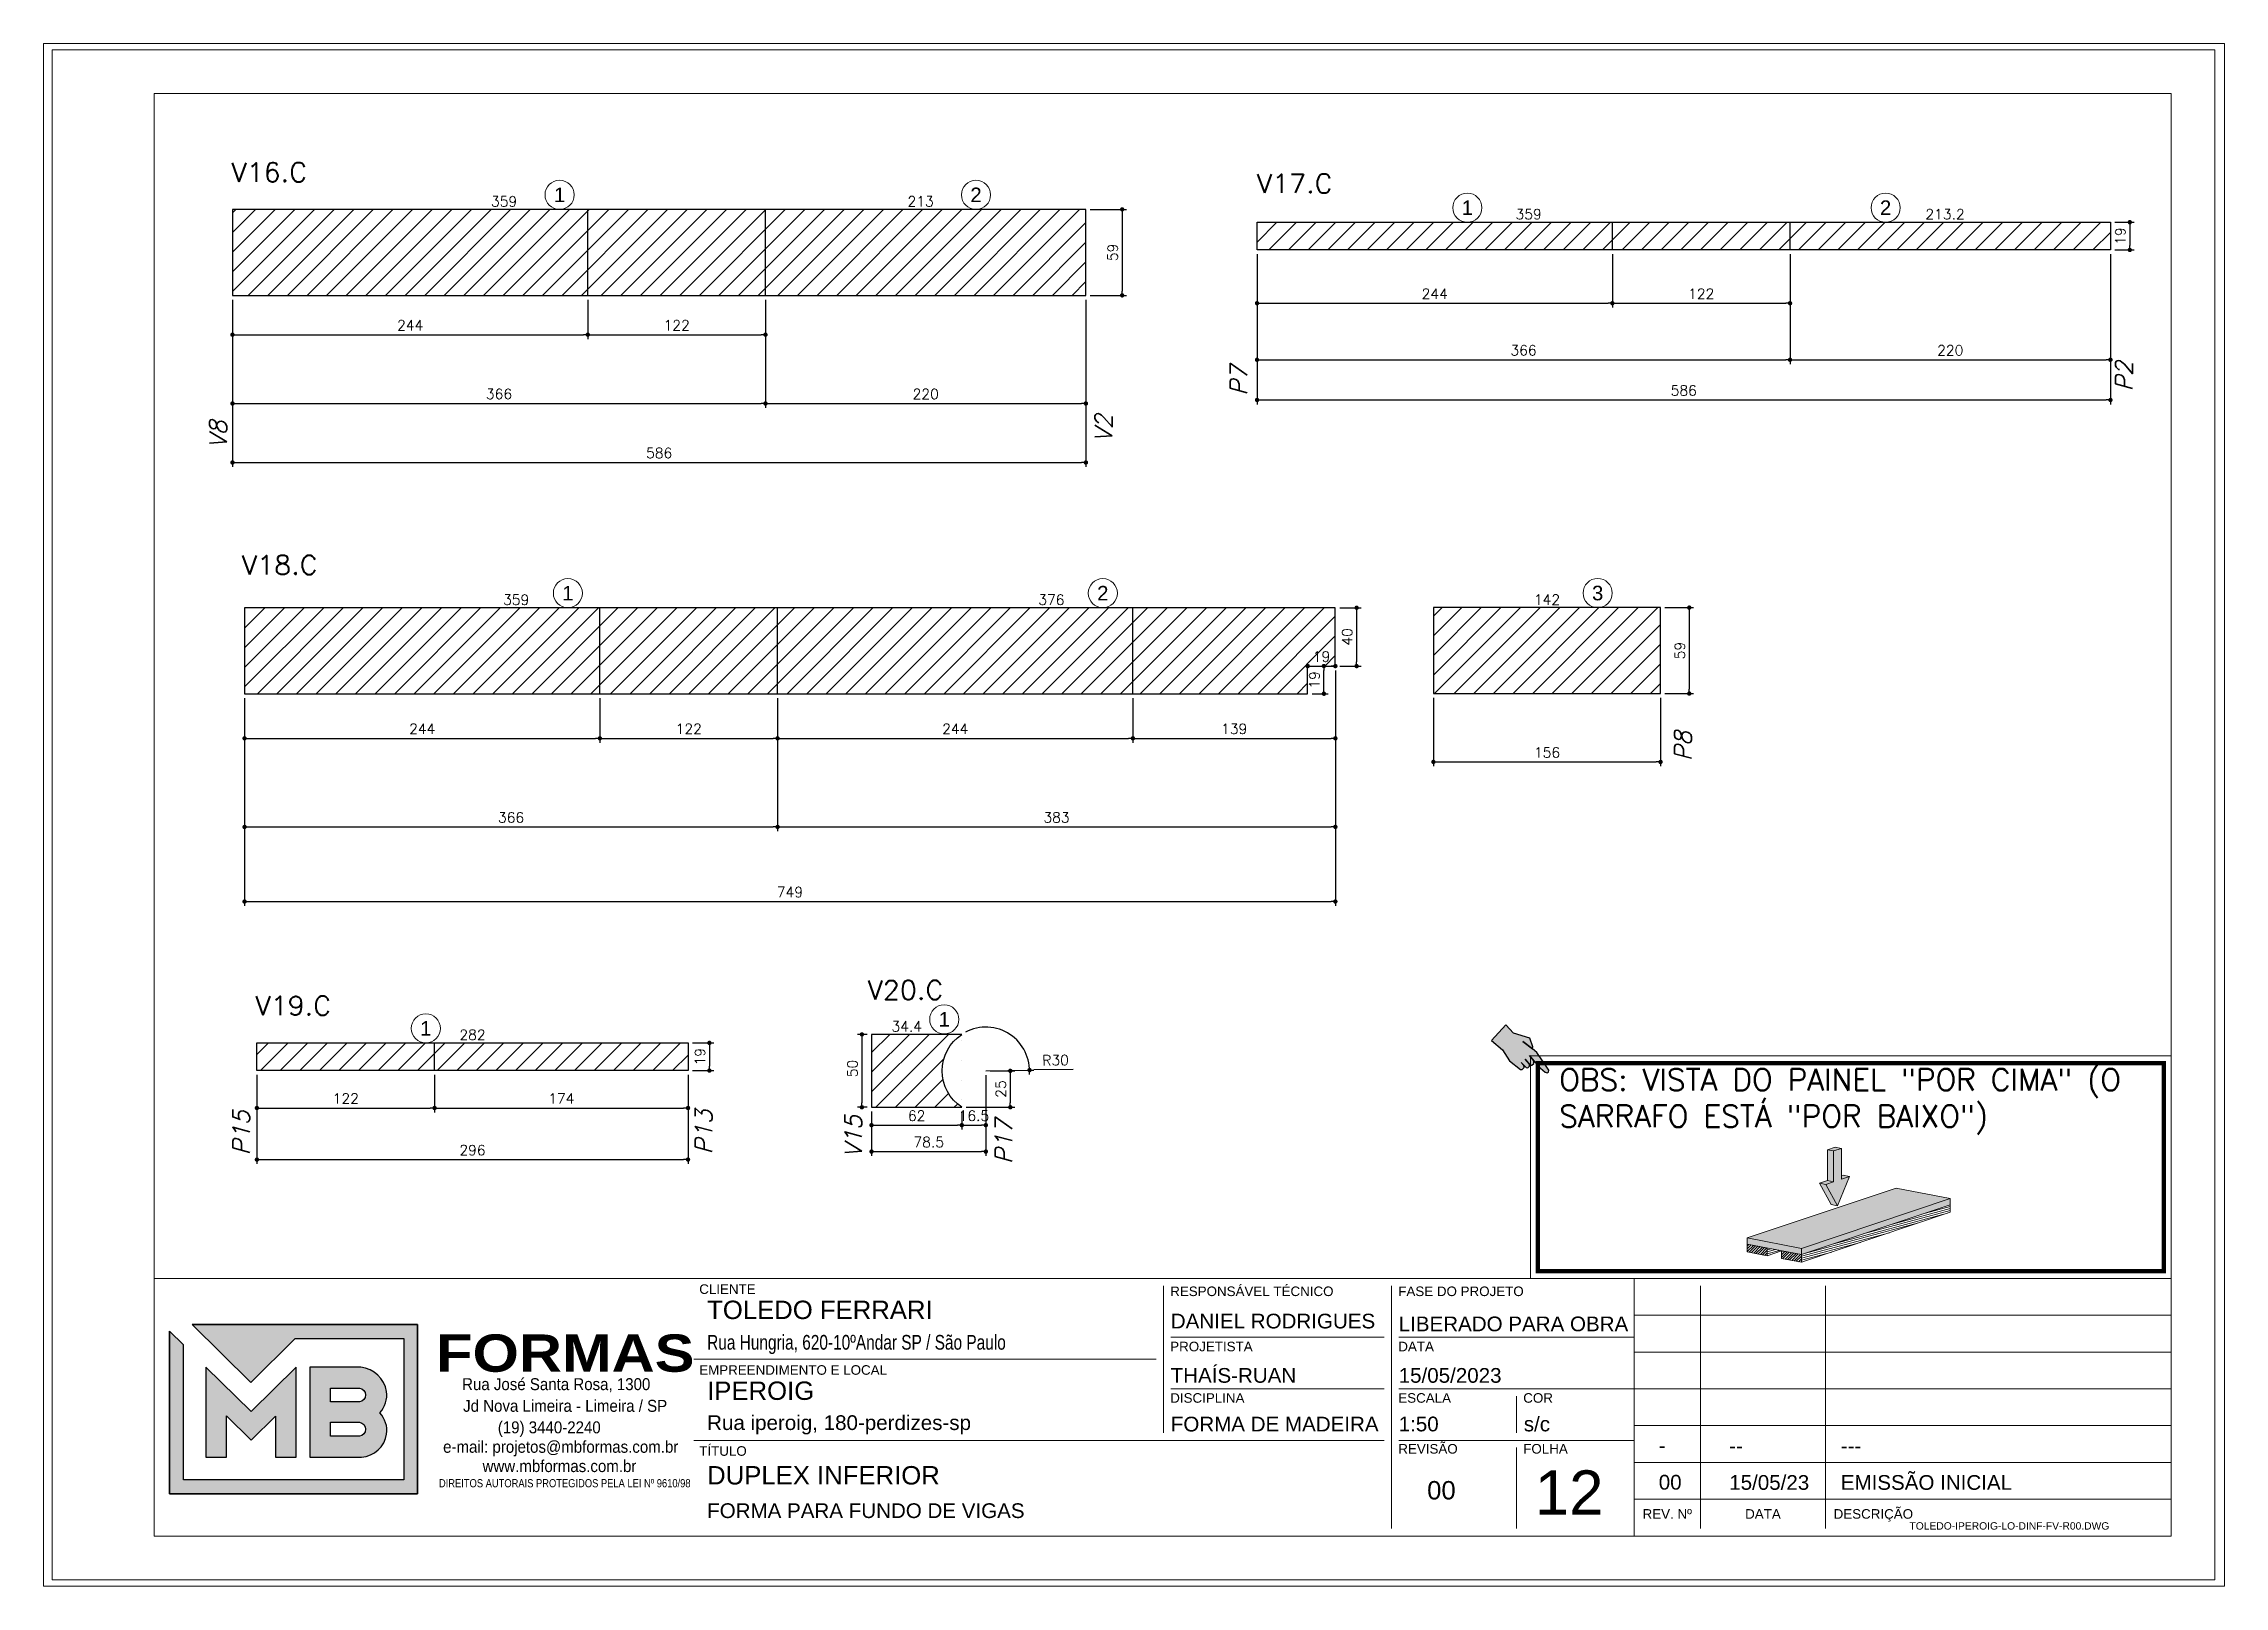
# Paper-space layout '12' of a CAD drawing. Extents: x 399.1 to 428.8, y 284.8 to 305.8.
# The model-space entities are those that its viewports show. They can reach past a viewport. Long polylines and large blocks are cut down to what shows.
import ezdxf
from ezdxf.enums import TextEntityAlignment as Align
from ezdxf.lldxf.tags import DXFTag

# ---------------------------------------------------------------- set-up
doc = ezdxf.new("R2010")
doc.units = 0
doc.header["$PDMODE"] = 2
doc.header["$PDSIZE"] = 10
doc.linetypes.add('CABLIN', pattern=[0.35, 0.25, -0.1])
doc.layers.get('0').update_dxf_attribs({"lineweight": 13})
doc.layers.get('Defpoints').update_dxf_attribs({"lineweight": 13})
for name, color, linetype, lineweight in [('contorno de painel', 7, 'Continuous', 13), ('cotas', 4, 'Continuous', 13), ('FOLHA MB', 7, 'Continuous', 13), ('HACHURACONCRETO', 7, 'Continuous', 13), ('REAPROVEITAMENTO', 1, 'Continuous', 13), ('Romaneio', 1, 'Continuous', 13), ('texto de viga', 7, 'Continuous', 13)]:
    doc.layers.add(name, color=color, linetype=linetype, lineweight=lineweight)
for name, color, linetype in [('Cota Sarrafo', 180, 'Continuous'), ('MB_LOGO', 254, 'Continuous'), ('Painéis', 200, 'Continuous'), ('REGUA-80', 111, 'Continuous'), ('TEXTO_GERAL', 7, 'Continuous'), ('va165-sec', 5, 'DASHED')]:
    doc.layers.add(name, color=color, linetype=linetype)
doc.layers.add('VIEW', color=252, linetype='Continuous', lineweight=13, plot=False)
doc.styles.add('ARIAL', font='arial.ttf', dxfattribs={"oblique": 15, "height": 25})
doc.styles.add('MB_C01', font='arial.ttf', dxfattribs={"height": 1.3})
doc.styles.add('MB_C02', font='arial.ttf', dxfattribs={"height": 2})
doc.styles.add('MB_C03', font='arial.ttf', dxfattribs={"height": 2.5})
doc.styles.add('MB_C04', font='arial.ttf', dxfattribs={"height": 6})
doc.styles.add('MB_LOGO', font='ariblk.ttf', dxfattribs={"height": 75})
doc.styles.add('MB_TEXT', font='ARIALN.TTF', dxfattribs={"height": 10})
doc.styles.add('REGUA-120', font='ROMANS.shx', dxfattribs={"height": 15})
doc.styles.add('ROMANS', font='romans.shx')
tags = doc.linetypes.add('DASHED', pattern=[0.75, 0.5, -0.25]).pattern_tags.tags
tags[6:7] = [DXFTag(74, 4), DXFTag(75, 0), DXFTag(340, '0'), DXFTag(46, 1.0), DXFTag(50, 0.0), DXFTag(44, 0.0), DXFTag(45, 0.0)]
tags[4:5] = [DXFTag(74, 4), DXFTag(75, 0), DXFTag(340, '0'), DXFTag(46, 1.0), DXFTag(50, 0.0), DXFTag(44, 0.0), DXFTag(45, 0.0)]
doc.dimstyles.new('PAINEL', dxfattribs={"dimtxt": 7, "dimasz": 3, "dimexe": 3, "dimexo": 3, "dimgap": 3, "dimtad": 1, "dimdec": 1, "dimzin": 12, "dimdsep": 46, "dimtxsty": 'ROMANS', "dimblk": 'DOT', "dimcen": 0, "dimclrd": 4, "dimclre": 4, "dimclrt": 240, "dimadec": 1, "dimazin": 3, "dimtfac": 1, "dimtdec": 1, "dimtmove": 0, "dimatfit": 3, "dimfxl": 0, "dimtolj": 1, "dimtzin": 12, "dimarcsym": 0})
doc.dimstyles.new('projeto2', dxfattribs={"dimtxt": 7, "dimasz": 5, "dimexe": 1.25, "dimexo": 2.5, "dimgap": 2, "dimtad": 1, "dimdec": 1, "dimdsep": 46, "dimtxsty": 'ROMANS', "dimblk": 'OBLIQUE', "dimcen": 10, "dimdle": 1, "dimse1": 1, "dimse2": 1, "dimsd1": 1, "dimsd2": 1, "dimclrd": 256, "dimclre": 256, "dimclrt": 3, "dimadec": 0, "dimazin": 0, "dimtfac": 1, "dimtdec": 1, "dimtmove": 0, "dimatfit": 3, "dimldrblk": 'OBLIQUE', "dimfxl": 0, "dimlwd": -1, "dimlwe": -1, "dimarcsym": 0})
pattern_1 = [(45, (34.968, 2339.202), (-6.735192, 6.735192), [])]

psp = doc.layouts.new('12')

msp = doc.modelspace()

# ---------------------------------------------------------------- texts
at = {"layer": 'cotas', "color": 240, "insert": (-20201.86, 6004.04), "char_height": 7, "attachment_point": 9, "style": 'ROMANS'}
msp.add_mtext('\\A1;', dxfattribs=at)
at = {"layer": 'Romaneio', "color": 7, "style": 'ARIAL'}
for s, p in [('1', (-20327.98, 6182.68)), ('2', (-20042.06, 6182.68)), ('1', (-19704.67, 6173.86)), ('2', (-19417.49, 6173.86)), ('1', (-20322.27, 5909.32)), ('2', (-19954.99, 5909.32)), ('3', (-19615.2, 5909.42)), ('1', (-20419.84, 5610.66)), ('1', (-20063.86, 5616.84))]:
    msp.add_text(s, height=10, dxfattribs=at).set_placement(p, align=Align.MIDDLE_CENTER)
at = {"layer": 'texto de viga', "color": 215, "style": 'REGUA-120', "oblique": 15}
for s, p in [('P7', (-19855.81, 6044.82)), ('P2', (-19247.97, 6047.78)), ('V8', (-20556.53, 6008.6)), ('V2', (-19948.65, 6012.86)), ('P8', (-19550.75, 5794)), ('P13', (-20223.13, 5524.14)), ('P15', (-20540.7, 5523.56)), ('V15', (-20120.44, 5521.79)), ('P17', (-20017.16, 5517.51))]:
    msp.add_text(s, height=11.752, rotation=90, dxfattribs=at).set_placement(p)
at = {"layer": 'TEXTO_GERAL', "style": 'REGUA-120', "width": 1.05}
for s, p in [('V16.C', (-20553.4, 6191.72)), ('V17.C', (-19849.32, 6183.97)), ('V18.C', (-20546.2, 5922.2)), ('V19.C', (-20536.92, 5619.69)), ('V20.C', (-20116.57, 5630.46))]:
    msp.add_text(s, height=13, dxfattribs=at).set_placement(p)

# ---------------------------------------------------------------- blocks, each defined once
blk = doc.blocks.new('LOGO2')
at = {"layer": 'MB_LOGO', "linetype": 'Continuous'}
h = blk.add_hatch(color=256, dxfattribs=at)
h.dxf.hatch_style = 1
h.set_gradient(color1=(242, 132, 69), color2=(247, 180, 141), rotation=90, tint=1)
h.paths.add_polyline_path([(7.48, 9.64), (10.45, 12.57), (17.71, 12.57), (17.71, 3.12), (2.97, 3.12), (2.97, 12.14), (2.04, 13.06), (2.04, 2.19), (18.64, 2.19), (18.64, 13.5), (3.56, 13.5)])
h = blk.add_hatch(color=256, dxfattribs=at)
h.dxf.hatch_style = 1
h.set_gradient(color1=(242, 132, 69), color2=(247, 180, 141), rotation=90, tint=1)
h.paths.add_polyline_path([(10.52, 4.64), (10.52, 10.66), (7.5, 7.68), (4.47, 10.66), (4.47, 4.64), (5.86, 4.64), (5.86, 7.4), (7.51, 5.78), (9.13, 7.37), (9.13, 4.64)])
h = blk.add_hatch(color=256, dxfattribs=at)
h.dxf.hatch_style = 1
h.set_gradient(color1=(242, 132, 69), color2=(247, 180, 141), rotation=90, tint=1)
h.paths.add_polyline_path([(11.42, 10.66), (11.42, 4.64), (14.89, 4.64, 0.350532), (16.57, 6.18, 0.219217), (16.12, 7.6, 0.21502), (16.57, 9.03, 0.319901), (14.85, 10.66)])
h.paths.add_polyline_path([(14.75, 8.33), (12.82, 8.33), (12.82, 9.26), (14.63, 9.26, -1)], flags=16)
h.paths.add_polyline_path([(14.75, 6.04), (12.82, 6.04), (12.82, 6.97), (14.63, 6.97, -1)], flags=16)
blk.add_lwpolyline([(3.56, 13.5), (18.64, 13.5), (18.64, 2.19), (2.04, 2.19), (2.04, 13.06)], dxfattribs=at)
at = {"layer": 'MB_LOGO', "color": 31, "linetype": 'Continuous', "true_color": 0xf7b48d}
for points in [[(10.45, 12.57), (17.71, 12.57), (17.71, 3.12), (2.97, 3.12), (2.97, 12.14), (2.04, 13.06), (2.04, 2.19), (18.64, 2.19), (18.64, 13.5), (3.56, 13.5), (7.48, 9.64)], [(4.47, 10.66), (4.47, 4.64), (5.86, 4.64), (5.86, 7.4), (7.51, 5.78), (9.13, 7.37), (9.13, 4.64), (10.52, 4.64), (10.52, 10.66), (7.5, 7.68)]]:
    blk.add_lwpolyline(points, close=True, dxfattribs=at)
for points in [[(16.57, 9.03, 0.319901), (14.85, 10.66), (11.42, 10.66), (11.42, 4.64), (14.89, 4.64, 0.350532), (16.57, 6.18, 0.219217), (16.12, 7.6, 0.21502)], [(12.82, 9.26), (14.75, 9.26, -0.880235), (14.75, 8.33), (12.82, 8.33)], [(12.82, 6.97), (14.75, 6.97, -0.880235), (14.75, 6.04), (12.82, 6.04)]]:
    blk.add_lwpolyline(points, format="xyb", close=True, dxfattribs=at)
at = {"layer": 'MB_LOGO', "color": 0, "linetype": 'Continuous', "style": 'MB_LOGO'}
blk.add_text('FORMAS', height=2.496, dxfattribs=at).set_placement((19.88, 10.35))
at = {"layer": 'MB_LOGO', "color": 0, "style": 'MB_TEXT', "width": 1.1}
for s, p in [('Rua José Santa Rosa, 1300', (21.62, 9.12)), ('Jd Nova Limeira - Limeira / SP', (21.69, 7.67)), ('(19) 3440-2240', (24.01, 6.23)), ('e-mail: projetos@mbformas.com.br', (20.35, 4.93)), ('www.mbformas.com.br', (22.99, 3.64))]:
    blk.add_text(s, height=0.7993, dxfattribs=at).set_placement(p)
at = {"layer": 'MB_LOGO', "color": 252, "style": 'MB_TEXT'}
blk.add_text('DIREITOS AUTORAIS PROTEGIDOS PELA LEI Nº 9610/98', height=0.546, dxfattribs=at).set_placement((20.07, 2.62))
blk = doc.blocks.new('A$Ceb89ac90')
at = {"color": 1}
for p, q in [((1086.3, 356.7), (70, 356.7)), ((763, 351.7), (763, 250.7)), ((919.6, 351.7), (919.6, 185)), ((1086.3, 356.7), (1086.3, 179.9)), ((1455, 356.7), (1086.3, 356.7)), ((1131.8, 185), (1131.8, 351.7)), ((1217.6, 351.7), (1217.6, 185)), ((1455, 331.5), (1086.3, 331.5)), ((914.6, 316.3), (768.1, 316.3)), ((1086.3, 316.3), (924.7, 316.3)), ((758, 301.2), (440.7, 301.2)), ((1455, 306.2), (1086.3, 306.2)), ((914.6, 281), (768.1, 281)), ((1086.3, 281), (924.7, 281)), ((1005.5, 275.9), (1005.5, 250.7)), ((1455, 281), (1086.3, 281)), ((1455, 255.7), (1086.3, 255.7)), ((914.6, 245.6), (440.7, 245.6)), ((1086.3, 245.6), (924.7, 245.6)), ((1005.5, 240.6), (1005.5, 185)), ((1455, 230.4), (1086.3, 230.4)), ((1455, 205.2), (1086.3, 205.2))]:
    blk.add_line(p, q, dxfattribs=at)
for points in [[(0, 1199.9), (0, 149.9), (1485, 149.9), (1485, 1199.9)], [(70, 1169.9), (70, 179.9), (1455, 179.9), (1455, 1169.9)]]:
    blk.add_lwpolyline(points, close=True, dxfattribs=at)
at = {"xscale": 10.25810868844649, "yscale": 10.25810868844649, "zscale": 10.25810868844649}
blk.add_blockref('LOGO2', (59.7, 186.5), dxfattribs=at)
at = {"color": 6, "style": 'MB_C01'}
for s, height, p in [('CLIENTE', 6.57, (444.3, 346.1)), ('RESPONSÁVEL TÉCNICO', 6.566, (767.7, 344.6)), ('FASE DO PROJETO', 6.566, (924.3, 344.6)), ('PROJETISTA', 6.57, (767.7, 306.7)), ('DATA', 6.57, (924.3, 306.7)), ('EMPREENDIMENTO E LOCAL', 6.566, (444.3, 290.6)), ('DISCIPLINA', 6.57, (767.7, 271.4)), ('ESCALA', 6.57, (924.3, 271.4)), ('COR', 6.57, (1010.1, 271.4)), ('TÍTULO', 6.57, (444.3, 235)), ('REVISÃO', 6.57, (924.3, 236.5)), ('FOLHA', 6.57, (1010.1, 236.5))]:
    blk.add_text(s, height=height, dxfattribs=at).set_placement(p)
at = {"color": 5, "style": 'MB_C02'}
for s, p in [('DANIEL RODRIGUES', (768.1, 322.4)), ('FORMA DE MADEIRA', (768.1, 251.7))]:
    blk.add_text(s, height=10.102, dxfattribs=at).set_placement(p)
at = {"color": 6, "style": 'MB_C01'}
for s, p in [('REV. Nº', (1109, 195.1)), ('DATA', (1174.7, 195.1)), ('DESCRIÇÃO', (1250.5, 195.1))]:
    blk.add_text(s, height=6.57, dxfattribs=at).set_placement(p, align=Align.MIDDLE_CENTER)
at = {"insert": (1275.3, 189.4), "char_height": 5.051, "width": 210.818, "attachment_point": 1, "style": 'MB_C04'}
blk.add_mtext('TOLEDO-IPEROIG-LO-DINF-FV-R00.DWG', dxfattribs=at)
at = {"color": 5}
for tag, p, height, style in [('REV_05', (1103.1, 338.1), 10.1, 'MB_C02'), ('DATA_REV_05', (1151.5, 337.9), 10.1, 'MB_C02'), ('INFO_REV_05', (1228.1, 337.9), 10.1, 'MB_C02'), ('CLIENTE', (449.7, 328.8), 12.6, 'MB_C03'), ('FASE', (924.6, 320.5), 10.1, 'MB_C02'), ('REV_04', (1103.1, 312.8), 10.1, 'MB_C02'), ('DATA_REV_04', (1151.5, 312.7), 10.1, 'MB_C02'), ('INFO_REV_04', (1228.1, 312.7), 10.1, 'MB_C02'), ('OBRA', (449.7, 273.3), 12.6, 'MB_C03'), ('PROJETISTA', (768, 285.1), 10.1, 'MB_C02'), ('DATA', (924.6, 285.1), 10.1, 'MB_C02'), ('REV_03', (1103.1, 287.6), 10.1, 'MB_C02'), ('DATA_REV_03', (1151.5, 287.4), 10.1, 'MB_C02'), ('INFO_REV_03', (1228.1, 287.4), 10.1, 'MB_C02'), ('REV_02', (1103.1, 262.3), 10.1, 'MB_C02'), ('DATA_REV_02', (1151.5, 262.1), 10.1, 'MB_C02'), ('INFO_REV_02', (1228.1, 262.1), 10.1, 'MB_C02'), ('ESC', (924.6, 251.8), 10.1, 'MB_C02'), ('COR', (1010.5, 251.8), 10.1, 'MB_C02'), ('REV_01', (1103.1, 237.1), 10.1, 'MB_C02'), ('DATA_REV_01', (1151.5, 236.9), 10.1, 'MB_C02'), ('INFO_REV_01', (1228.1, 236.9), 10.1, 'MB_C02'), ('PAVIMENTO', (449.7, 215.3), 12.6, 'MB_C03'), ('FL', (1018.1, 194.7), 30.3, 'MB_C04'), ('REV', (944.1, 205), 12.6, 'MB_C03'), ('REV_00', (1103.1, 211.8), 10.1, 'MB_C02'), ('DATA_REV_00', (1151.5, 211.6), 10.1, 'MB_C02'), ('EMISSÃO_INICIAL', (1228.1, 211.6), 10.1, 'MB_C02')]:
    blk.add_attdef(tag, p, '', height=height, dxfattribs=dict(at, style=style))
at = {"color": 6, "style": 'MB_C02'}
for tag, p in [('ENDEREÇO_CLIENTE', (449.7, 307.8)), ('ENDEREÇO_OBRA', (449.7, 252.7)), ('TIPO_DE_PROJETO', (449.7, 192.3))]:
    blk.add_attdef(tag, p, '', height=10.1, dxfattribs=at)
blk = doc.blocks.new('INDICADOR')
at = {"layer": 'va165-sec', "ltscale": 100}
blk.add_hatch(color=61, dxfattribs=at).paths.add_polyline_path([(-59.7, -24.5), (-37.5, -24.3), (-35.4, -22.8), (-34.7, -18.5), (-36.9, -15.9), (-32.1, -16.5), (-29.9, -15.1), (-29.3, -11.2), (-31.5, -8.9), (-29.5, -9.3), (-27.5, -7.7), (-26.6, -3.4), (-28.9, -0.4), (-18.5, -2.8), (-3.7, -3.1), (-0.7, -1.9), (0, 0), (-1.3, 2.8), (-2.9, 3.5), (-33.7, 13.2), (-42.6, 13.1), (-44, 16), (-56.7, 23.9), (-82.1, 13.8), (-99.5, 16.7), (-102.1, -17), (-79.1, -17.5)])
at = {"layer": 'REGUA-80', "color": 1}
blk.add_lwpolyline([(-102.1, -17), (-79.1, -17.5), (-59.7, -24.5), (-37.5, -24.3), (-35.4, -22.8), (-34.7, -18.5), (-36.9, -15.9), (-43.1, -15.1), (-32.1, -16.5), (-29.9, -15.1), (-29.3, -11.2), (-31.5, -8.9), (-41.5, -7), (-29.5, -9.3), (-27.5, -7.7), (-26.6, -3.4), (-28.9, -0.4), (-39.8, 2.2), (-18.5, -2.8), (-3.7, -3.1), (-0.7, -1.9), (0, 0), (-1.3, 2.8), (-2.9, 3.5), (-33.7, 13.2), (-42.6, 13.1), (-61.9, 12.9), (-42.6, 13.1), (-44, 16), (-56.7, 23.9), (-82.1, 13.8), (-99.5, 16.7), (-102.1, -17)], dxfattribs=at)
blk = doc.blocks.new('DEDADA')
at = {"linetype": 'Continuous', "ltscale": 100, "xscale": 0.5000000000004939, "yscale": 0.5000000000004939, "zscale": 0.5000000000004939, "rotation": 321.5463332659798}
blk.add_blockref('INDICADOR', (63.1, 17), dxfattribs=at)
blk = doc.blocks.new('FDSFSDFSDF')
at = {"layer": 'HACHURACONCRETO'}
h = blk.add_hatch(color=1, dxfattribs=at)
h.dxf.hatch_style = 1
h.paths.add_polyline_path([(-20956.4, 7327.5), (-20960.7, 7328.3), (-20960.7, 7307.2), (-20956.4, 7306.3)], flags=17)
h.paths.add_polyline_path([(-20951, 7329.3), (-20956.4, 7327.5), (-20956.4, 7306.3), (-20961.8, 7304.5), (-20953.7, 7289.8), (-20945.6, 7310), (-20951, 7308.2)])
h.paths.add_polyline_path([(-20961.8, 7304.5), (-20966.1, 7305.3), (-20958, 7290.7), (-20953.7, 7289.8)])
h.paths.add_polyline_path([(-20956.4, 7306.3), (-20960.7, 7307.2), (-20966.1, 7305.3), (-20961.8, 7304.5)])
h.paths.add_polyline_path([(-20945.6, 7310), (-20949.9, 7310.8), (-20951, 7310.4), (-20951, 7308.2)], flags=17)
h.paths.add_polyline_path([(-20951, 7329.3), (-20955.3, 7330.1), (-20960.7, 7328.3), (-20956.4, 7327.5)])
h = blk.add_hatch(color=253, dxfattribs=at)
h.dxf.hatch_style = 1
h.paths.add_polyline_path([(-20876.3, 7294.9), (-20913.5, 7302), (-21015.7, 7267.8), (-20978.5, 7260.6)])
h.paths.add_polyline_path([(-21015.7, 7267.8), (-21015.7, 7263.5), (-20978.5, 7256.4), (-20978.5, 7260.6)])
h.paths.add_polyline_path([(-20876.3, 7290.6), (-20876.3, 7294.9), (-20978.5, 7260.6), (-20978.5, 7256.4)])
h = blk.add_hatch(dxfattribs=at)
h.set_pattern_fill('ANSI31', color=252, scale=0.409149, angle=150)
h.set_pattern_definition([(195, (7609.989, -2957.4306), (0.336218163, -1.254783266), [])])
h.paths.add_polyline_path([(-20992.2, 7258.9), (-20992.2, 7259), (-21002, 7260.9), (-21002, 7255.6)])
h.paths.add_polyline_path([(-20876.3, 7285.4), (-20876.3, 7290.6), (-20978.5, 7256.4), (-20978.5, 7251.1)])
h = blk.add_hatch(dxfattribs=at)
h.set_pattern_fill('ANSI31', color=252, scale=0.409149)
h.set_pattern_definition([(45, (7609.989, -2957.4306), (-0.918565103, 0.918565103), [])])
h.paths.add_polyline_path([(-21002, 7260.9), (-21015.7, 7263.5), (-21015.7, 7258.3), (-21002, 7255.6)])
h.paths.add_polyline_path([(-20978.5, 7256.4), (-20992.2, 7259), (-20992.2, 7253.8), (-20978.5, 7251.1)])
at = {"color": 0, "linetype": 'Continuous', "lineweight": 0, "extrusion": (5.55112e-17, 0.967349, 0.253449)}
for p, q in [((-20960.7, 7328.3), (-20955.3, 7330.1)), ((-20956.4, 7327.5), (-20960.7, 7328.3)), ((-20960.7, 7307.2), (-20960.7, 7328.3)), ((-20951, 7329.3), (-20956.4, 7327.5)), ((-20956.4, 7327.5), (-20956.4, 7306.3)), ((-20951, 7329.3), (-20955.3, 7330.1)), ((-20951, 7308.2), (-20951, 7329.3)), ((-20953.7, 7289.8), (-20945.6, 7310)), ((-20951, 7310.4), (-20949.9, 7310.8)), ((-20945.6, 7310), (-20951, 7308.2)), ((-20945.6, 7310), (-20949.9, 7310.8)), ((-20913.5, 7302), (-21015.7, 7267.8)), ((-20978.5, 7260.6), (-20876.3, 7294.9)), ((-20966.1, 7305.3), (-20960.7, 7307.2)), ((-20961.8, 7304.5), (-20966.1, 7305.3)), ((-20958, 7290.7), (-20966.1, 7305.3)), ((-20956.4, 7306.3), (-20961.8, 7304.5)), ((-20961.8, 7304.5), (-20953.7, 7289.8)), ((-20956.4, 7306.3), (-20960.7, 7307.2)), ((-20876.3, 7294.9), (-20913.5, 7302)), ((-20876.3, 7290.6), (-20876.3, 7294.9)), ((-20876.3, 7290.6), (-20978.5, 7256.4)), ((-20876.3, 7290.6), (-20978.5, 7256.4)), ((-20876.3, 7285.4), (-20978.5, 7251.1)), ((-20953.7, 7289.8), (-20958, 7290.7)), ((-20876.3, 7290.6), (-20876.3, 7285.4)), ((-21015.7, 7267.8), (-20978.5, 7260.6)), ((-21015.7, 7263.5), (-21015.7, 7267.8)), ((-21015.7, 7263.5), (-21015.7, 7258.3)), ((-21015.7, 7263.5), (-21002, 7260.9)), ((-20978.5, 7256.4), (-21015.7, 7263.5)), ((-21002, 7255.6), (-21015.7, 7258.3)), ((-21002, 7260.9), (-21002, 7255.6)), ((-20992.2, 7258.9), (-21002, 7255.6)), ((-20978.5, 7256.4), (-20992.2, 7259)), ((-20992.2, 7259), (-20992.2, 7253.8)), ((-20978.5, 7251.1), (-20992.2, 7253.8)), ((-20978.5, 7256.4), (-20978.5, 7260.6)), ((-20978.5, 7256.4), (-20978.5, 7251.1))]:
    blk.add_line(p, q, dxfattribs=at)
blk.add_lwpolyline([(-21164.5, 7392.8), (-20724.6, 7392.8), (-20724.6, 7240), (-21164.5, 7240)], close=True)
at = {"const_width": 3}
blk.add_lwpolyline([(-21159.5, 7387.8), (-20729.6, 7387.8), (-20729.6, 7245), (-21159.5, 7245)], close=True, dxfattribs=at)
at = {"lineweight": 5, "xscale": 0.8622490710097133, "yscale": 0.8622490710097133, "zscale": 0.2874163570032379}
blk.add_blockref('DEDADA', (-21206.7, 7367), dxfattribs=at)
at = {"layer": 'contorno de painel', "linetype": 'CABLIN', "insert": (-21144.8, 7383.9), "char_height": 15, "attachment_point": 1, "style": 'ROMANS'}
blk.add_mtext_dynamic_manual_height_columns('OBS: VISTA DO PAINEL "POR CIMA" (O SARRAFO ESTÁ "POR BAIXO")', width=429.807, gutter_width=45, heights=[0], dxfattribs=at)
blk = doc.blocks.new('_Dot')
at = {"color": 0, "linetype": 'ByBlock', "lineweight": -2}
blk.add_line((-0.5, 0), (-1, 0), dxfattribs=at)
at = {"color": 0, "linetype": 'ByBlock', "const_width": 0.5}
blk.add_lwpolyline([(-0.25, 0, 1), (0.25, 0, 1)], format="xyb", close=True, dxfattribs=at)
blk = doc.blocks.new('*D1814')
at = {"layer": 'Defpoints', "color": 0, "transparency": 16777216}
for p in [(-20552.6, 6113.7), (-19966.6, 6113.7), (-19966.6, 5999)]:
    blk.add_point(p, dxfattribs=at)
at = {"layer": 'Painéis', "color": 4, "lineweight": -2, "transparency": 16777216}
for p, q in [((-20552.6, 6110.7), (-20552.6, 5996)), ((-19966.6, 6110.7), (-19966.6, 5996)), ((-20549.6, 5999), (-19969.6, 5999))]:
    blk.add_line(p, q, dxfattribs=at)
at = {"layer": 'Painéis', "color": 4, "lineweight": -2, "transparency": 16777216, "xscale": 3, "yscale": 3, "zscale": 3, "rotation": 180}
blk.add_blockref('_Dot', (-20552.6, 5999), dxfattribs=at)
at = {"layer": 'Painéis', "color": 4, "lineweight": -2, "transparency": 16777216, "xscale": 3, "yscale": 3, "zscale": 3}
blk.add_blockref('_Dot', (-19966.6, 5999), dxfattribs=at)
at = {"layer": 'Painéis', "color": 240, "transparency": 16777216, "insert": (-20259.6, 6005.5), "char_height": 7, "attachment_point": 5, "style": 'ROMANS'}
blk.add_mtext('\\A1;586', dxfattribs=at)
blk = doc.blocks.new('*D1815')
at = {"layer": 'Defpoints', "color": 0, "transparency": 16777216}
for p in [(-19966.6, 6172.7), (-19966.6, 6113.7), (-19941.7, 6113.7)]:
    blk.add_point(p, dxfattribs=at)
at = {"layer": 'Painéis', "color": 4, "lineweight": -2, "transparency": 16777216}
for p, q in [((-19963.6, 6172.7), (-19938.7, 6172.7)), ((-19941.7, 6169.7), (-19941.7, 6116.7)), ((-19963.6, 6113.7), (-19938.7, 6113.7))]:
    blk.add_line(p, q, dxfattribs=at)
at = {"layer": 'Painéis', "color": 4, "lineweight": -2, "transparency": 16777216, "xscale": 3, "yscale": 3, "zscale": 3}
for p, rotation in [((-19941.7, 6172.7), 90), ((-19941.7, 6113.7), 270)]:
    blk.add_blockref('_Dot', p, dxfattribs=dict(at, rotation=rotation))
at = {"layer": 'Painéis', "color": 240, "transparency": 16777216, "insert": (-19948.2, 6143.2), "char_height": 7, "attachment_point": 5, "rotation": 90, "style": 'ROMANS'}
blk.add_mtext('\\A1;59', dxfattribs=at)
blk = doc.blocks.new('*D1816')
at = {"layer": 'Defpoints', "color": 0, "transparency": 16777216}
for p in [(-20552.6, 6113.7), (-20308.6, 6113.7), (-20308.6, 6086.7)]:
    blk.add_point(p, dxfattribs=at)
at = {"layer": 'Painéis', "color": 4, "lineweight": -2, "transparency": 16777216}
for p, q in [((-20552.6, 6110.7), (-20552.6, 6083.7)), ((-20308.6, 6110.7), (-20308.6, 6083.7)), ((-20549.6, 6086.7), (-20311.6, 6086.7))]:
    blk.add_line(p, q, dxfattribs=at)
at = {"layer": 'Painéis', "color": 4, "lineweight": -2, "transparency": 16777216, "xscale": 3, "yscale": 3, "zscale": 3, "rotation": 180}
blk.add_blockref('_Dot', (-20552.6, 6086.7), dxfattribs=at)
at = {"layer": 'Painéis', "color": 4, "lineweight": -2, "transparency": 16777216, "xscale": 3, "yscale": 3, "zscale": 3}
blk.add_blockref('_Dot', (-20308.6, 6086.7), dxfattribs=at)
at = {"layer": 'Painéis', "color": 240, "transparency": 16777216, "insert": (-20430.6, 6093.2), "char_height": 7, "attachment_point": 5, "style": 'ROMANS'}
blk.add_mtext('\\A1;244', dxfattribs=at)
blk = doc.blocks.new('*D1817')
at = {"layer": 'Defpoints', "color": 0, "transparency": 16777216}
for p in [(-20308.6, 6113.7), (-20186.6, 6113.7), (-20186.6, 6086.7)]:
    blk.add_point(p, dxfattribs=at)
at = {"layer": 'Painéis', "color": 4, "lineweight": -2, "transparency": 16777216}
for p, q in [((-20308.6, 6110.7), (-20308.6, 6083.7)), ((-20186.6, 6110.7), (-20186.6, 6083.7)), ((-20305.6, 6086.7), (-20189.6, 6086.7))]:
    blk.add_line(p, q, dxfattribs=at)
at = {"layer": 'Painéis', "color": 4, "lineweight": -2, "transparency": 16777216, "xscale": 3, "yscale": 3, "zscale": 3, "rotation": 180}
blk.add_blockref('_Dot', (-20308.6, 6086.7), dxfattribs=at)
at = {"layer": 'Painéis', "color": 4, "lineweight": -2, "transparency": 16777216, "xscale": 3, "yscale": 3, "zscale": 3}
blk.add_blockref('_Dot', (-20186.6, 6086.7), dxfattribs=at)
at = {"layer": 'Painéis', "color": 240, "transparency": 16777216, "insert": (-20247.6, 6093.2), "char_height": 7, "attachment_point": 5, "style": 'ROMANS'}
blk.add_mtext('\\A1;122', dxfattribs=at)
blk = doc.blocks.new('*D1818')
at = {"layer": 'Defpoints', "color": 0, "transparency": 16777216}
for p in [(-20186.6, 6113.7), (-19966.6, 6113.7), (-19966.6, 6039.5)]:
    blk.add_point(p, dxfattribs=at)
at = {"layer": 'Painéis', "color": 4, "lineweight": -2, "transparency": 16777216}
for p, q in [((-20186.6, 6110.7), (-20186.6, 6036.5)), ((-19966.6, 6110.7), (-19966.6, 6036.5)), ((-20183.6, 6039.5), (-19969.6, 6039.5))]:
    blk.add_line(p, q, dxfattribs=at)
at = {"layer": 'Painéis', "color": 4, "lineweight": -2, "transparency": 16777216, "xscale": 3, "yscale": 3, "zscale": 3, "rotation": 180}
blk.add_blockref('_Dot', (-20186.6, 6039.5), dxfattribs=at)
at = {"layer": 'Painéis', "color": 4, "lineweight": -2, "transparency": 16777216, "xscale": 3, "yscale": 3, "zscale": 3}
blk.add_blockref('_Dot', (-19966.6, 6039.5), dxfattribs=at)
at = {"layer": 'Painéis', "color": 240, "transparency": 16777216, "insert": (-20076.6, 6046), "char_height": 7, "attachment_point": 5, "style": 'ROMANS'}
blk.add_mtext('\\A1;220', dxfattribs=at)
blk = doc.blocks.new('*D1819')
at = {"layer": 'Defpoints', "color": 0, "transparency": 16777216}
for p in [(-20552.6, 6113.7), (-20186.6, 6113.7), (-20186.6, 6039.5)]:
    blk.add_point(p, dxfattribs=at)
at = {"layer": 'Painéis', "color": 4, "lineweight": -2, "transparency": 16777216}
for p, q in [((-20552.6, 6110.7), (-20552.6, 6036.5)), ((-20186.6, 6110.7), (-20186.6, 6036.5)), ((-20549.6, 6039.5), (-20189.6, 6039.5))]:
    blk.add_line(p, q, dxfattribs=at)
at = {"layer": 'Painéis', "color": 4, "lineweight": -2, "transparency": 16777216, "xscale": 3, "yscale": 3, "zscale": 3, "rotation": 180}
blk.add_blockref('_Dot', (-20552.6, 6039.5), dxfattribs=at)
at = {"layer": 'Painéis', "color": 4, "lineweight": -2, "transparency": 16777216, "xscale": 3, "yscale": 3, "zscale": 3}
blk.add_blockref('_Dot', (-20186.6, 6039.5), dxfattribs=at)
at = {"layer": 'Painéis', "color": 240, "transparency": 16777216, "insert": (-20369.6, 6046), "char_height": 7, "attachment_point": 5, "style": 'ROMANS'}
blk.add_mtext('\\A1;366', dxfattribs=at)
blk = doc.blocks.new('*D1820')
at = {"layer": 'Defpoints', "color": 0, "transparency": 16777216}
for p in [(-20545.6, 6172.7), (-20186.6, 6172.7), (-20186.6, 6172.7)]:
    blk.add_point(p, dxfattribs=at)
at = {"layer": 'Cota Sarrafo', "color": 3, "transparency": 16777216, "insert": (-20366.1, 6178.2), "char_height": 7, "attachment_point": 5, "style": 'ROMANS'}
blk.add_mtext('359', dxfattribs=at)
blk = doc.blocks.new('_OBLIQUE')
at = {"color": 0, "linetype": 'ByBlock', "lineweight": -2}
for p, q in [((0, 0), (-1, 0)), ((-0.5, -0.5), (0.5, 0.5))]:
    blk.add_line(p, q, dxfattribs=at)
blk = doc.blocks.new('*D1813')
at = {"layer": 'Defpoints', "color": 0, "transparency": 16777216}
for p in [(-20186.6, 6172.7), (-19973.6, 6172.7), (-19973.6, 6172.7)]:
    blk.add_point(p, dxfattribs=at)
at = {"layer": 'Cota Sarrafo', "color": 3, "transparency": 16777216, "insert": (-20080.1, 6178.2), "char_height": 7, "attachment_point": 5, "style": 'ROMANS'}
blk.add_mtext('213', dxfattribs=at)
blk = doc.blocks.new('*D1821')
at = {"layer": 'cotas', "color": 4, "lineweight": -2, "transparency": 16777216}
for p, q in [((-19849.1, 6141.9), (-19849.1, 6038.9)), ((-19263.1, 6141.9), (-19263.1, 6038.9)), ((-19846.1, 6041.9), (-19266.1, 6041.9))]:
    blk.add_line(p, q, dxfattribs=at)
at = {"layer": 'Defpoints', "color": 0, "transparency": 16777216}
for p in [(-19849.1, 6144.9), (-19263.1, 6144.9), (-19263.1, 6041.9)]:
    blk.add_point(p, dxfattribs=at)
at = {"layer": 'cotas', "color": 4, "lineweight": -2, "transparency": 16777216, "xscale": 3, "yscale": 3, "zscale": 3, "rotation": 180}
blk.add_blockref('_Dot', (-19849.1, 6041.9), dxfattribs=at)
at = {"layer": 'cotas', "color": 4, "lineweight": -2, "transparency": 16777216, "xscale": 3, "yscale": 3, "zscale": 3}
blk.add_blockref('_Dot', (-19263.1, 6041.9), dxfattribs=at)
at = {"layer": 'cotas', "color": 240, "transparency": 16777216, "insert": (-19556.1, 6048.4), "char_height": 7, "attachment_point": 5, "style": 'ROMANS'}
blk.add_mtext('\\A1;586', dxfattribs=at)
blk = doc.blocks.new('*D1822')
at = {"layer": 'cotas', "color": 4, "lineweight": -2, "transparency": 16777216}
for p, q in [((-19260.1, 6163.9), (-19246.8, 6163.9)), ((-19249.8, 6160.9), (-19249.8, 6147.9)), ((-19260.1, 6144.9), (-19246.8, 6144.9))]:
    blk.add_line(p, q, dxfattribs=at)
at = {"layer": 'Defpoints', "color": 0, "transparency": 16777216}
for p in [(-19263.1, 6163.9), (-19263.1, 6144.9), (-19249.8, 6144.9)]:
    blk.add_point(p, dxfattribs=at)
at = {"layer": 'cotas', "color": 4, "lineweight": -2, "transparency": 16777216, "xscale": 3, "yscale": 3, "zscale": 3}
for p, rotation in [((-19249.8, 6163.9), 90), ((-19249.8, 6144.9), 270)]:
    blk.add_blockref('_Dot', p, dxfattribs=dict(at, rotation=rotation))
at = {"layer": 'cotas', "color": 240, "transparency": 16777216, "insert": (-19256.3, 6154.4), "char_height": 7, "attachment_point": 5, "rotation": 90, "style": 'ROMANS'}
blk.add_mtext('\\A1;19', dxfattribs=at)
blk = doc.blocks.new('*D1823')
at = {"layer": 'cotas', "color": 4, "lineweight": -2, "transparency": 16777216}
for p, q in [((-19849.1, 6141.9), (-19849.1, 6105.3)), ((-19605.1, 6141.9), (-19605.1, 6105.3)), ((-19846.1, 6108.3), (-19608.1, 6108.3))]:
    blk.add_line(p, q, dxfattribs=at)
at = {"layer": 'Defpoints', "color": 0, "transparency": 16777216}
for p in [(-19849.1, 6144.9), (-19605.1, 6144.9), (-19605.1, 6108.3)]:
    blk.add_point(p, dxfattribs=at)
at = {"layer": 'cotas', "color": 4, "lineweight": -2, "transparency": 16777216, "xscale": 3, "yscale": 3, "zscale": 3, "rotation": 180}
blk.add_blockref('_Dot', (-19849.1, 6108.3), dxfattribs=at)
at = {"layer": 'cotas', "color": 4, "lineweight": -2, "transparency": 16777216, "xscale": 3, "yscale": 3, "zscale": 3}
blk.add_blockref('_Dot', (-19605.1, 6108.3), dxfattribs=at)
at = {"layer": 'cotas', "color": 240, "transparency": 16777216, "insert": (-19727.1, 6114.8), "char_height": 7, "attachment_point": 5, "style": 'ROMANS'}
blk.add_mtext('\\A1;244', dxfattribs=at)
blk = doc.blocks.new('*D1824')
at = {"layer": 'cotas', "color": 4, "lineweight": -2, "transparency": 16777216}
for p, q in [((-19605.1, 6141.9), (-19605.1, 6105.3)), ((-19483.1, 6141.9), (-19483.1, 6105.3)), ((-19602.1, 6108.3), (-19486.1, 6108.3))]:
    blk.add_line(p, q, dxfattribs=at)
at = {"layer": 'Defpoints', "color": 0, "transparency": 16777216}
for p in [(-19605.1, 6144.9), (-19483.1, 6144.9), (-19483.1, 6108.3)]:
    blk.add_point(p, dxfattribs=at)
at = {"layer": 'cotas', "color": 4, "lineweight": -2, "transparency": 16777216, "xscale": 3, "yscale": 3, "zscale": 3, "rotation": 180}
blk.add_blockref('_Dot', (-19605.1, 6108.3), dxfattribs=at)
at = {"layer": 'cotas', "color": 4, "lineweight": -2, "transparency": 16777216, "xscale": 3, "yscale": 3, "zscale": 3}
blk.add_blockref('_Dot', (-19483.1, 6108.3), dxfattribs=at)
at = {"layer": 'cotas', "color": 240, "transparency": 16777216, "insert": (-19544.1, 6114.8), "char_height": 7, "attachment_point": 5, "style": 'ROMANS'}
blk.add_mtext('\\A1;122', dxfattribs=at)
blk = doc.blocks.new('*D1825')
at = {"layer": 'cotas', "color": 4, "lineweight": -2, "transparency": 16777216}
for p, q in [((-19483.1, 6141.9), (-19483.1, 6066.5)), ((-19263.1, 6141.9), (-19263.1, 6066.5)), ((-19480.1, 6069.5), (-19266.1, 6069.5))]:
    blk.add_line(p, q, dxfattribs=at)
at = {"layer": 'Defpoints', "color": 0, "transparency": 16777216}
for p in [(-19483.1, 6144.9), (-19263.1, 6144.9), (-19263.1, 6069.5)]:
    blk.add_point(p, dxfattribs=at)
at = {"layer": 'cotas', "color": 4, "lineweight": -2, "transparency": 16777216, "xscale": 3, "yscale": 3, "zscale": 3, "rotation": 180}
blk.add_blockref('_Dot', (-19483.1, 6069.5), dxfattribs=at)
at = {"layer": 'cotas', "color": 4, "lineweight": -2, "transparency": 16777216, "xscale": 3, "yscale": 3, "zscale": 3}
blk.add_blockref('_Dot', (-19263.1, 6069.5), dxfattribs=at)
at = {"layer": 'cotas', "color": 240, "transparency": 16777216, "insert": (-19373.1, 6076), "char_height": 7, "attachment_point": 5, "style": 'ROMANS'}
blk.add_mtext('\\A1;220', dxfattribs=at)
blk = doc.blocks.new('*D1826')
at = {"layer": 'Defpoints', "color": 0, "transparency": 16777216}
for p in [(-19842.1, 6163.9), (-19483.1, 6163.9), (-19483.1, 6163.9)]:
    blk.add_point(p, dxfattribs=at)
at = {"layer": 'Cota Sarrafo', "color": 3, "transparency": 16777216, "insert": (-19662.6, 6169.4), "char_height": 7, "attachment_point": 5, "style": 'ROMANS'}
blk.add_mtext('359', dxfattribs=at)
blk = doc.blocks.new('*D1827')
at = {"layer": 'Defpoints', "color": 0, "transparency": 16777216}
for p in [(-19483.3, 6164.6), (-19270.1, 6163.9), (-19270.1, 6163.9)]:
    blk.add_point(p, dxfattribs=at)
at = {"layer": 'Cota Sarrafo', "color": 3, "transparency": 16777216, "insert": (-19376.7, 6169.4), "char_height": 7, "attachment_point": 5, "style": 'ROMANS'}
blk.add_mtext('213.2', dxfattribs=at)
blk = doc.blocks.new('*D1828')
at = {"layer": 'cotas', "color": 4, "lineweight": -2, "transparency": 16777216}
for p, q in [((-19849.1, 6141.9), (-19849.1, 6066.5)), ((-19483.1, 6141.9), (-19483.1, 6066.5)), ((-19846.1, 6069.5), (-19486.1, 6069.5))]:
    blk.add_line(p, q, dxfattribs=at)
at = {"layer": 'Defpoints', "color": 0, "transparency": 16777216}
for p in [(-19849.1, 6144.9), (-19483.1, 6144.9), (-19483.1, 6069.5)]:
    blk.add_point(p, dxfattribs=at)
at = {"layer": 'cotas', "color": 4, "lineweight": -2, "transparency": 16777216, "xscale": 3, "yscale": 3, "zscale": 3, "rotation": 180}
blk.add_blockref('_Dot', (-19849.1, 6069.5), dxfattribs=at)
at = {"layer": 'cotas', "color": 4, "lineweight": -2, "transparency": 16777216, "xscale": 3, "yscale": 3, "zscale": 3}
blk.add_blockref('_Dot', (-19483.1, 6069.5), dxfattribs=at)
at = {"layer": 'cotas', "color": 240, "transparency": 16777216, "insert": (-19666.1, 6076), "char_height": 7, "attachment_point": 5, "style": 'ROMANS'}
blk.add_mtext('\\A1;366', dxfattribs=at)
blk = doc.blocks.new('*D1829')
at = {"layer": 'Defpoints', "color": 0, "transparency": 16777216}
for p in [(-19795.3, 5859.3), (-20544.3, 5834.9), (-19795.3, 5697.7)]:
    blk.add_point(p, dxfattribs=at)
at = {"layer": 'Painéis', "color": 4, "lineweight": -2, "transparency": 16777216}
for p, q in [((-19795.3, 5856.3), (-19795.3, 5694.7)), ((-20544.3, 5831.9), (-20544.3, 5694.7)), ((-20541.3, 5697.7), (-19798.3, 5697.7))]:
    blk.add_line(p, q, dxfattribs=at)
at = {"layer": 'Painéis', "color": 4, "lineweight": -2, "transparency": 16777216, "xscale": 3, "yscale": 3, "zscale": 3, "rotation": 180}
blk.add_blockref('_Dot', (-20544.3, 5697.7), dxfattribs=at)
at = {"layer": 'Painéis', "color": 4, "lineweight": -2, "transparency": 16777216, "xscale": 3, "yscale": 3, "zscale": 3}
blk.add_blockref('_Dot', (-19795.3, 5697.7), dxfattribs=at)
at = {"layer": 'Painéis', "color": 240, "transparency": 16777216, "insert": (-20169.8, 5704.2), "char_height": 7, "attachment_point": 5, "style": 'ROMANS'}
blk.add_mtext('\\A1;749', dxfattribs=at)
blk = doc.blocks.new('*D1830')
at = {"layer": 'Defpoints', "color": 0, "transparency": 16777216}
for p in [(-19814.3, 5859.3), (-19803.2, 5859.3), (-19814.3, 5840.3)]:
    blk.add_point(p, dxfattribs=at)
at = {"layer": 'Painéis', "color": 4, "lineweight": -2, "transparency": 16777216}
for p, q in [((-19811.3, 5859.3), (-19800.2, 5859.3)), ((-19803.2, 5843.3), (-19803.2, 5856.3)), ((-19811.3, 5840.3), (-19800.2, 5840.3))]:
    blk.add_line(p, q, dxfattribs=at)
at = {"layer": 'Painéis', "color": 4, "lineweight": -2, "transparency": 16777216, "xscale": 3, "yscale": 3, "zscale": 3}
for p, rotation in [((-19803.2, 5859.3), 90), ((-19803.2, 5840.3), 270)]:
    blk.add_blockref('_Dot', p, dxfattribs=dict(at, rotation=rotation))
at = {"layer": 'Painéis', "color": 240, "transparency": 16777216, "insert": (-19809.7, 5849.8), "char_height": 7, "attachment_point": 5, "rotation": 90, "style": 'ROMANS'}
blk.add_mtext('\\A1;19', dxfattribs=at)
blk = doc.blocks.new('*D1831')
at = {"layer": 'Defpoints', "color": 0, "transparency": 16777216}
for p in [(-19814.3, 5859.3), (-19795.3, 5859.3), (-19795.3, 5859.3)]:
    blk.add_point(p, dxfattribs=at)
at = {"layer": 'Painéis', "color": 4, "lineweight": -2, "transparency": 16777216}
blk.add_line((-19811.3, 5859.3), (-19798.3, 5859.3), dxfattribs=at)
at = {"layer": 'Painéis', "color": 4, "lineweight": -2, "transparency": 16777216, "xscale": 3, "yscale": 3, "zscale": 3, "rotation": 180}
blk.add_blockref('_Dot', (-19814.3, 5859.3), dxfattribs=at)
at = {"layer": 'Painéis', "color": 4, "lineweight": -2, "transparency": 16777216, "xscale": 3, "yscale": 3, "zscale": 3}
blk.add_blockref('_Dot', (-19795.3, 5859.3), dxfattribs=at)
at = {"layer": 'Painéis', "color": 240, "transparency": 16777216, "insert": (-19804.8, 5865.8), "char_height": 7, "attachment_point": 5, "style": 'ROMANS'}
blk.add_mtext('\\A1;19', dxfattribs=at)
blk = doc.blocks.new('*D1832')
at = {"layer": 'Defpoints', "color": 0, "transparency": 16777216}
for p in [(-19795.3, 5899.3), (-19795.3, 5859.3), (-19780.7, 5859.3)]:
    blk.add_point(p, dxfattribs=at)
at = {"layer": 'Painéis', "color": 4, "lineweight": -2, "transparency": 16777216}
for p, q in [((-19792.3, 5899.3), (-19777.7, 5899.3)), ((-19780.7, 5896.3), (-19780.7, 5862.3)), ((-19792.3, 5859.3), (-19777.7, 5859.3))]:
    blk.add_line(p, q, dxfattribs=at)
at = {"layer": 'Painéis', "color": 4, "lineweight": -2, "transparency": 16777216, "xscale": 3, "yscale": 3, "zscale": 3}
for p, rotation in [((-19780.7, 5899.3), 90), ((-19780.7, 5859.3), 270)]:
    blk.add_blockref('_Dot', p, dxfattribs=dict(at, rotation=rotation))
at = {"layer": 'Painéis', "color": 240, "transparency": 16777216, "insert": (-19787.2, 5879.3), "char_height": 7, "attachment_point": 5, "rotation": 90, "style": 'ROMANS'}
blk.add_mtext('\\A1;40', dxfattribs=at)
blk = doc.blocks.new('*D1833')
at = {"layer": 'Defpoints', "color": 0, "transparency": 16777216}
for p in [(-20544.3, 5840.3), (-20300.3, 5840.3), (-20300.3, 5809.7)]:
    blk.add_point(p, dxfattribs=at)
at = {"layer": 'Painéis', "color": 4, "lineweight": -2, "transparency": 16777216}
for p, q in [((-20544.3, 5837.3), (-20544.3, 5806.7)), ((-20300.3, 5837.3), (-20300.3, 5806.7)), ((-20541.3, 5809.7), (-20303.3, 5809.7))]:
    blk.add_line(p, q, dxfattribs=at)
at = {"layer": 'Painéis', "color": 4, "lineweight": -2, "transparency": 16777216, "xscale": 3, "yscale": 3, "zscale": 3, "rotation": 180}
blk.add_blockref('_Dot', (-20544.3, 5809.7), dxfattribs=at)
at = {"layer": 'Painéis', "color": 4, "lineweight": -2, "transparency": 16777216, "xscale": 3, "yscale": 3, "zscale": 3}
blk.add_blockref('_Dot', (-20300.3, 5809.7), dxfattribs=at)
at = {"layer": 'Painéis', "color": 240, "transparency": 16777216, "insert": (-20422.3, 5816.2), "char_height": 7, "attachment_point": 5, "style": 'ROMANS'}
blk.add_mtext('\\A1;244', dxfattribs=at)
blk = doc.blocks.new('*D1834')
at = {"layer": 'Defpoints', "color": 0, "transparency": 16777216}
for p in [(-20300.3, 5840.3), (-20178.3, 5840.3), (-20178.3, 5809.7)]:
    blk.add_point(p, dxfattribs=at)
at = {"layer": 'Painéis', "color": 4, "lineweight": -2, "transparency": 16777216}
for p, q in [((-20300.3, 5837.3), (-20300.3, 5806.7)), ((-20178.3, 5837.3), (-20178.3, 5806.7)), ((-20297.3, 5809.7), (-20181.3, 5809.7))]:
    blk.add_line(p, q, dxfattribs=at)
at = {"layer": 'Painéis', "color": 4, "lineweight": -2, "transparency": 16777216, "xscale": 3, "yscale": 3, "zscale": 3, "rotation": 180}
blk.add_blockref('_Dot', (-20300.3, 5809.7), dxfattribs=at)
at = {"layer": 'Painéis', "color": 4, "lineweight": -2, "transparency": 16777216, "xscale": 3, "yscale": 3, "zscale": 3}
blk.add_blockref('_Dot', (-20178.3, 5809.7), dxfattribs=at)
at = {"layer": 'Painéis', "color": 240, "transparency": 16777216, "insert": (-20239.3, 5816.2), "char_height": 7, "attachment_point": 5, "style": 'ROMANS'}
blk.add_mtext('\\A1;122', dxfattribs=at)
blk = doc.blocks.new('*D1835')
at = {"layer": 'Defpoints', "color": 0, "transparency": 16777216}
for p in [(-20178.3, 5840.3), (-19934.3, 5840.3), (-19934.3, 5809.7)]:
    blk.add_point(p, dxfattribs=at)
at = {"layer": 'Painéis', "color": 4, "lineweight": -2, "transparency": 16777216}
for p, q in [((-20178.3, 5837.3), (-20178.3, 5806.7)), ((-19934.3, 5837.3), (-19934.3, 5806.7)), ((-20175.3, 5809.7), (-19937.3, 5809.7))]:
    blk.add_line(p, q, dxfattribs=at)
at = {"layer": 'Painéis', "color": 4, "lineweight": -2, "transparency": 16777216, "xscale": 3, "yscale": 3, "zscale": 3, "rotation": 180}
blk.add_blockref('_Dot', (-20178.3, 5809.7), dxfattribs=at)
at = {"layer": 'Painéis', "color": 4, "lineweight": -2, "transparency": 16777216, "xscale": 3, "yscale": 3, "zscale": 3}
blk.add_blockref('_Dot', (-19934.3, 5809.7), dxfattribs=at)
at = {"layer": 'Painéis', "color": 240, "transparency": 16777216, "insert": (-20056.3, 5816.2), "char_height": 7, "attachment_point": 5, "style": 'ROMANS'}
blk.add_mtext('\\A1;244', dxfattribs=at)
blk = doc.blocks.new('*D1836')
at = {"layer": 'Defpoints', "color": 0, "transparency": 16777216}
for p in [(-19795.3, 5859.3), (-19934.3, 5840.3), (-19795.3, 5809.7)]:
    blk.add_point(p, dxfattribs=at)
at = {"layer": 'Painéis', "color": 4, "lineweight": -2, "transparency": 16777216}
for p, q in [((-19795.3, 5856.3), (-19795.3, 5806.7)), ((-19934.3, 5837.3), (-19934.3, 5806.7)), ((-19931.3, 5809.7), (-19798.3, 5809.7))]:
    blk.add_line(p, q, dxfattribs=at)
at = {"layer": 'Painéis', "color": 4, "lineweight": -2, "transparency": 16777216, "xscale": 3, "yscale": 3, "zscale": 3, "rotation": 180}
blk.add_blockref('_Dot', (-19934.3, 5809.7), dxfattribs=at)
at = {"layer": 'Painéis', "color": 4, "lineweight": -2, "transparency": 16777216, "xscale": 3, "yscale": 3, "zscale": 3}
blk.add_blockref('_Dot', (-19795.3, 5809.7), dxfattribs=at)
at = {"layer": 'Painéis', "color": 240, "transparency": 16777216, "insert": (-19864.8, 5816.2), "char_height": 7, "attachment_point": 5, "style": 'ROMANS'}
blk.add_mtext('\\A1;139', dxfattribs=at)
blk = doc.blocks.new('*D1837')
at = {"layer": 'Defpoints', "color": 0, "transparency": 16777216}
for p in [(-20544.3, 5840.3), (-20178.3, 5840.3), (-20178.3, 5748.9)]:
    blk.add_point(p, dxfattribs=at)
at = {"layer": 'Painéis', "color": 4, "lineweight": -2, "transparency": 16777216}
for p, q in [((-20544.3, 5837.3), (-20544.3, 5745.9)), ((-20178.3, 5837.3), (-20178.3, 5745.9)), ((-20541.3, 5748.9), (-20181.3, 5748.9))]:
    blk.add_line(p, q, dxfattribs=at)
at = {"layer": 'Painéis', "color": 4, "lineweight": -2, "transparency": 16777216, "xscale": 3, "yscale": 3, "zscale": 3, "rotation": 180}
blk.add_blockref('_Dot', (-20544.3, 5748.9), dxfattribs=at)
at = {"layer": 'Painéis', "color": 4, "lineweight": -2, "transparency": 16777216, "xscale": 3, "yscale": 3, "zscale": 3}
blk.add_blockref('_Dot', (-20178.3, 5748.9), dxfattribs=at)
at = {"layer": 'Painéis', "color": 240, "transparency": 16777216, "insert": (-20361.3, 5755.4), "char_height": 7, "attachment_point": 5, "style": 'ROMANS'}
blk.add_mtext('\\A1;366', dxfattribs=at)
blk = doc.blocks.new('*D1838')
at = {"layer": 'Defpoints', "color": 0, "transparency": 16777216}
for p in [(-19795.3, 5859.3), (-20178.3, 5840.3), (-19795.3, 5748.9)]:
    blk.add_point(p, dxfattribs=at)
at = {"layer": 'Painéis', "color": 4, "lineweight": -2, "transparency": 16777216}
for p, q in [((-19795.3, 5856.3), (-19795.3, 5745.9)), ((-20178.3, 5837.3), (-20178.3, 5745.9)), ((-20175.3, 5748.9), (-19798.3, 5748.9))]:
    blk.add_line(p, q, dxfattribs=at)
at = {"layer": 'Painéis', "color": 4, "lineweight": -2, "transparency": 16777216, "xscale": 3, "yscale": 3, "zscale": 3, "rotation": 180}
blk.add_blockref('_Dot', (-20178.3, 5748.9), dxfattribs=at)
at = {"layer": 'Painéis', "color": 4, "lineweight": -2, "transparency": 16777216, "xscale": 3, "yscale": 3, "zscale": 3}
blk.add_blockref('_Dot', (-19795.3, 5748.9), dxfattribs=at)
at = {"layer": 'Painéis', "color": 240, "transparency": 16777216, "insert": (-19986.8, 5755.4), "char_height": 7, "attachment_point": 5, "style": 'ROMANS'}
blk.add_mtext('\\A1;383', dxfattribs=at)
blk = doc.blocks.new('*D1839')
at = {"layer": 'Defpoints', "color": 0, "transparency": 16777216}
for p in [(-19728, 5840.4), (-19572, 5840.4), (-19572, 5793.5)]:
    blk.add_point(p, dxfattribs=at)
at = {"layer": 'Painéis', "color": 4, "lineweight": -2, "transparency": 16777216}
for p, q in [((-19728, 5837.4), (-19728, 5790.5)), ((-19572, 5837.4), (-19572, 5790.5)), ((-19725, 5793.5), (-19575, 5793.5))]:
    blk.add_line(p, q, dxfattribs=at)
at = {"layer": 'Painéis', "color": 4, "lineweight": -2, "transparency": 16777216, "xscale": 3, "yscale": 3, "zscale": 3, "rotation": 180}
blk.add_blockref('_Dot', (-19728, 5793.5), dxfattribs=at)
at = {"layer": 'Painéis', "color": 4, "lineweight": -2, "transparency": 16777216, "xscale": 3, "yscale": 3, "zscale": 3}
blk.add_blockref('_Dot', (-19572, 5793.5), dxfattribs=at)
at = {"layer": 'Painéis', "color": 240, "transparency": 16777216, "insert": (-19650, 5800), "char_height": 7, "attachment_point": 5, "style": 'ROMANS'}
blk.add_mtext('\\A1;156', dxfattribs=at)
blk = doc.blocks.new('*D1840')
at = {"layer": 'Defpoints', "color": 0, "transparency": 16777216}
for p in [(-19572, 5899.4), (-19572, 5840.4), (-19552.3, 5840.4)]:
    blk.add_point(p, dxfattribs=at)
at = {"layer": 'Painéis', "color": 4, "lineweight": -2, "transparency": 16777216}
for p, q in [((-19569, 5899.4), (-19549.3, 5899.4)), ((-19552.3, 5896.4), (-19552.3, 5843.4)), ((-19569, 5840.4), (-19549.3, 5840.4))]:
    blk.add_line(p, q, dxfattribs=at)
at = {"layer": 'Painéis', "color": 4, "lineweight": -2, "transparency": 16777216, "xscale": 3, "yscale": 3, "zscale": 3}
for p, rotation in [((-19552.3, 5899.4), 90), ((-19552.3, 5840.4), 270)]:
    blk.add_blockref('_Dot', p, dxfattribs=dict(at, rotation=rotation))
at = {"layer": 'Painéis', "color": 240, "transparency": 16777216, "insert": (-19558.8, 5869.9), "char_height": 7, "attachment_point": 5, "rotation": 90, "style": 'ROMANS'}
blk.add_mtext('\\A1;59', dxfattribs=at)
blk = doc.blocks.new('*D1841')
at = {"layer": 'Defpoints', "color": 0, "transparency": 16777216}
for p in [(-19721, 5899.4), (-19579, 5899.4), (-19579, 5899.4)]:
    blk.add_point(p, dxfattribs=at)
at = {"layer": 'Cota Sarrafo', "color": 3, "transparency": 16777216, "insert": (-19650, 5904.9), "char_height": 7, "attachment_point": 5, "style": 'ROMANS'}
blk.add_mtext('142', dxfattribs=at)
blk = doc.blocks.new('*D1842')
at = {"layer": 'Defpoints', "color": 0, "transparency": 16777216}
for p in [(-20537.3, 5899.4), (-20178.3, 5899.3), (-20178.3, 5899.3)]:
    blk.add_point(p, dxfattribs=at)
at = {"layer": 'Cota Sarrafo', "color": 3, "transparency": 16777216, "insert": (-20357.8, 5904.8), "char_height": 7, "attachment_point": 5, "style": 'ROMANS'}
blk.add_mtext('359', dxfattribs=at)
blk = doc.blocks.new('*D1843')
at = {"layer": 'Defpoints', "color": 0, "transparency": 16777216}
for p in [(-20178.3, 5899.3), (-19802.3, 5899.3), (-19802.3, 5899.3)]:
    blk.add_point(p, dxfattribs=at)
at = {"layer": 'Cota Sarrafo', "color": 3, "transparency": 16777216, "insert": (-19990.3, 5904.8), "char_height": 7, "attachment_point": 5, "style": 'ROMANS'}
blk.add_mtext('376', dxfattribs=at)
blk = doc.blocks.new('*D1844')
at = {"layer": 'cotas', "color": 4, "lineweight": -2, "transparency": 16777216}
for p, q in [((-20535.8, 5578.7), (-20535.8, 5517.6)), ((-20239.8, 5578.7), (-20239.8, 5517.6)), ((-20532.8, 5520.6), (-20242.8, 5520.6))]:
    blk.add_line(p, q, dxfattribs=at)
at = {"layer": 'Defpoints', "color": 0, "transparency": 16777216}
for p in [(-20535.8, 5581.7), (-20239.8, 5581.7), (-20239.8, 5520.6)]:
    blk.add_point(p, dxfattribs=at)
at = {"layer": 'cotas', "color": 4, "lineweight": -2, "transparency": 16777216, "xscale": 3, "yscale": 3, "zscale": 3, "rotation": 180}
blk.add_blockref('_Dot', (-20535.8, 5520.6), dxfattribs=at)
at = {"layer": 'cotas', "color": 4, "lineweight": -2, "transparency": 16777216, "xscale": 3, "yscale": 3, "zscale": 3}
blk.add_blockref('_Dot', (-20239.8, 5520.6), dxfattribs=at)
at = {"layer": 'cotas', "color": 240, "transparency": 16777216, "insert": (-20387.8, 5527.1), "char_height": 7, "attachment_point": 5, "style": 'ROMANS'}
blk.add_mtext('\\A1;296', dxfattribs=at)
blk = doc.blocks.new('*D1845')
at = {"layer": 'cotas', "color": 4, "lineweight": -2, "transparency": 16777216}
for p, q in [((-20236.8, 5600.7), (-20222.1, 5600.7)), ((-20225.1, 5597.7), (-20225.1, 5584.7)), ((-20236.8, 5581.7), (-20222.1, 5581.7))]:
    blk.add_line(p, q, dxfattribs=at)
at = {"layer": 'Defpoints', "color": 0, "transparency": 16777216}
for p in [(-20239.8, 5600.7), (-20239.8, 5581.7), (-20225.1, 5581.7)]:
    blk.add_point(p, dxfattribs=at)
at = {"layer": 'cotas', "color": 4, "lineweight": -2, "transparency": 16777216, "xscale": 3, "yscale": 3, "zscale": 3}
for p, rotation in [((-20225.1, 5600.7), 90), ((-20225.1, 5581.7), 270)]:
    blk.add_blockref('_Dot', p, dxfattribs=dict(at, rotation=rotation))
at = {"layer": 'cotas', "color": 240, "transparency": 16777216, "insert": (-20231.6, 5591.2), "char_height": 7, "attachment_point": 5, "rotation": 90, "style": 'ROMANS'}
blk.add_mtext('\\A1;19', dxfattribs=at)
blk = doc.blocks.new('*D1846')
at = {"layer": 'cotas', "color": 4, "lineweight": -2, "transparency": 16777216}
for p, q in [((-20535.8, 5578.7), (-20535.8, 5553)), ((-20413.8, 5578.7), (-20413.8, 5553)), ((-20532.8, 5556), (-20416.8, 5556))]:
    blk.add_line(p, q, dxfattribs=at)
at = {"layer": 'Defpoints', "color": 0, "transparency": 16777216}
for p in [(-20535.8, 5581.7), (-20413.8, 5581.7), (-20413.8, 5556)]:
    blk.add_point(p, dxfattribs=at)
at = {"layer": 'cotas', "color": 4, "lineweight": -2, "transparency": 16777216, "xscale": 3, "yscale": 3, "zscale": 3, "rotation": 180}
blk.add_blockref('_Dot', (-20535.8, 5556), dxfattribs=at)
at = {"layer": 'cotas', "color": 4, "lineweight": -2, "transparency": 16777216, "xscale": 3, "yscale": 3, "zscale": 3}
blk.add_blockref('_Dot', (-20413.8, 5556), dxfattribs=at)
at = {"layer": 'cotas', "color": 240, "transparency": 16777216, "insert": (-20474.8, 5562.5), "char_height": 7, "attachment_point": 5, "style": 'ROMANS'}
blk.add_mtext('\\A1;122', dxfattribs=at)
blk = doc.blocks.new('*D1847')
at = {"layer": 'cotas', "color": 4, "lineweight": -2, "transparency": 16777216}
for p, q in [((-20413.8, 5578.7), (-20413.8, 5553)), ((-20239.8, 5578.7), (-20239.8, 5553)), ((-20410.8, 5556), (-20242.8, 5556))]:
    blk.add_line(p, q, dxfattribs=at)
at = {"layer": 'Defpoints', "color": 0, "transparency": 16777216}
for p in [(-20413.8, 5581.7), (-20239.8, 5581.7), (-20239.8, 5556)]:
    blk.add_point(p, dxfattribs=at)
at = {"layer": 'cotas', "color": 4, "lineweight": -2, "transparency": 16777216, "xscale": 3, "yscale": 3, "zscale": 3, "rotation": 180}
blk.add_blockref('_Dot', (-20413.8, 5556), dxfattribs=at)
at = {"layer": 'cotas', "color": 4, "lineweight": -2, "transparency": 16777216, "xscale": 3, "yscale": 3, "zscale": 3}
blk.add_blockref('_Dot', (-20239.8, 5556), dxfattribs=at)
at = {"layer": 'cotas', "color": 240, "transparency": 16777216, "insert": (-20326.8, 5562.5), "char_height": 7, "attachment_point": 5, "style": 'ROMANS'}
blk.add_mtext('\\A1;174', dxfattribs=at)
blk = doc.blocks.new('*D1848')
at = {"layer": 'Defpoints', "color": 0, "transparency": 16777216}
for p in [(-20528.8, 5600.7), (-20246.8, 5600.7), (-20246.8, 5600.7)]:
    blk.add_point(p, dxfattribs=at)
at = {"layer": 'Cota Sarrafo', "color": 3, "transparency": 16777216, "insert": (-20387.8, 5606.2), "char_height": 7, "attachment_point": 5, "style": 'ROMANS'}
blk.add_mtext('282', dxfattribs=at)
blk = doc.blocks.new('*D1849')
at = {"layer": 'cotas', "color": 4, "lineweight": -2, "transparency": 16777216}
for p, q in [((-20035.3, 5578.5), (-20035.3, 5523.1)), ((-20113.8, 5553.5), (-20113.8, 5523.1)), ((-20110.8, 5526.1), (-20038.3, 5526.1))]:
    blk.add_line(p, q, dxfattribs=at)
at = {"layer": 'Defpoints', "color": 0, "transparency": 16777216}
for p in [(-20035.3, 5581.5), (-20113.8, 5556.5), (-20035.3, 5526.1)]:
    blk.add_point(p, dxfattribs=at)
at = {"layer": 'cotas', "color": 4, "lineweight": -2, "transparency": 16777216, "xscale": 3, "yscale": 3, "zscale": 3, "rotation": 180}
blk.add_blockref('_Dot', (-20113.8, 5526.1), dxfattribs=at)
at = {"layer": 'cotas', "color": 4, "lineweight": -2, "transparency": 16777216, "xscale": 3, "yscale": 3, "zscale": 3}
blk.add_blockref('_Dot', (-20035.3, 5526.1), dxfattribs=at)
at = {"layer": 'cotas', "color": 240, "transparency": 16777216, "insert": (-20074.5, 5532.6), "char_height": 7, "attachment_point": 5, "style": 'ROMANS'}
blk.add_mtext('\\A1;78.5', dxfattribs=at)
blk = doc.blocks.new('*D1850')
at = {"layer": 'cotas', "color": 4, "lineweight": -2, "transparency": 16777216}
for p, q in [((-20116.8, 5606.5), (-20123.4, 5606.5)), ((-20120.4, 5603.5), (-20120.4, 5559.5)), ((-20116.8, 5556.5), (-20123.4, 5556.5))]:
    blk.add_line(p, q, dxfattribs=at)
at = {"layer": 'Defpoints', "color": 0, "transparency": 16777216}
for p in [(-20113.8, 5606.5), (-20120.4, 5556.5), (-20113.8, 5556.5)]:
    blk.add_point(p, dxfattribs=at)
at = {"layer": 'cotas', "color": 4, "lineweight": -2, "transparency": 16777216, "xscale": 3, "yscale": 3, "zscale": 3}
for p, rotation in [((-20120.4, 5606.5), 90), ((-20120.4, 5556.5), 270)]:
    blk.add_blockref('_Dot', p, dxfattribs=dict(at, rotation=rotation))
at = {"layer": 'cotas', "color": 240, "transparency": 16777216, "insert": (-20126.9, 5583.1), "char_height": 7, "attachment_point": 5, "rotation": 90, "style": 'ROMANS'}
blk.add_mtext('\\A1;50', dxfattribs=at)
blk = doc.blocks.new('*D1851')
at = {"layer": 'Defpoints', "color": 0, "transparency": 16777216}
for p in [(-20106.8, 5606.5), (-20072.4, 5606.5), (-20072.4, 5606.5)]:
    blk.add_point(p, dxfattribs=at)
at = {"layer": 'Cota Sarrafo', "color": 3, "transparency": 16777216, "insert": (-20089.6, 5612), "char_height": 7, "attachment_point": 5, "style": 'ROMANS'}
blk.add_mtext('34.4', dxfattribs=at)
blk = doc.blocks.new('*D1852')
at = {"layer": 'Defpoints', "color": 0, "transparency": 16777216}
for p in [(-20035.3, 5581.5), (-20005.3, 5582)]:
    blk.add_point(p, dxfattribs=at)
at = {"layer": 'Painéis', "color": 4, "lineweight": -2, "transparency": 16777216}
for p, q in [((-20035.3, 5581.5), (-20005.3, 5582)), ((-19975.3, 5582.5), (-20002.3, 5582.1))]:
    blk.add_line(p, q, dxfattribs=at)
blk.add_arc((-20035.3, 5581.5), 30, 355.2535, 117.8277, dxfattribs=at)
at = {"layer": 'Painéis', "color": 4, "lineweight": -2, "transparency": 16777216, "xscale": 3, "yscale": 3, "zscale": 3, "rotation": 180.9830724664438}
blk.add_blockref('_Dot', (-20005.3, 5582), dxfattribs=at)
at = {"layer": 'Painéis', "color": 240, "transparency": 16777216, "insert": (-19987.4, 5588.8), "char_height": 7, "attachment_point": 5, "rotation": 0.9831, "style": 'ROMANS'}
blk.add_mtext('\\A1;R30', dxfattribs=at)
blk = doc.blocks.new('*D1853')
at = {"layer": 'cotas', "color": 4, "lineweight": -2, "transparency": 16777216}
for p, q in [((-20032.3, 5581.5), (-20015.5, 5581.5)), ((-20018.5, 5578.5), (-20018.5, 5559.5)), ((-20048.9, 5556.5), (-20015.5, 5556.5))]:
    blk.add_line(p, q, dxfattribs=at)
at = {"layer": 'Defpoints', "color": 0, "transparency": 16777216}
for p in [(-20035.3, 5581.5), (-20051.9, 5556.5), (-20018.5, 5556.5)]:
    blk.add_point(p, dxfattribs=at)
at = {"layer": 'cotas', "color": 4, "lineweight": -2, "transparency": 16777216, "xscale": 3, "yscale": 3, "zscale": 3}
for p, rotation in [((-20018.5, 5581.5), 90), ((-20018.5, 5556.5), 270)]:
    blk.add_blockref('_Dot', p, dxfattribs=dict(at, rotation=rotation))
at = {"layer": 'cotas', "color": 240, "transparency": 16777216, "insert": (-20025, 5569), "char_height": 7, "attachment_point": 5, "rotation": 90, "style": 'ROMANS'}
blk.add_mtext('\\A1;25', dxfattribs=at)
blk = doc.blocks.new('*D1854')
at = {"layer": 'cotas', "color": 4, "lineweight": -2, "transparency": 16777216}
for p, q in [((-20035.3, 5578.5), (-20035.3, 5541.2)), ((-20051.8, 5553.5), (-20051.8, 5541.2)), ((-20048.8, 5544.2), (-20038.3, 5544.2))]:
    blk.add_line(p, q, dxfattribs=at)
at = {"layer": 'Defpoints', "color": 0, "transparency": 16777216}
for p in [(-20035.3, 5581.5), (-20051.8, 5556.5), (-20035.3, 5544.2)]:
    blk.add_point(p, dxfattribs=at)
at = {"layer": 'cotas', "color": 4, "lineweight": -2, "transparency": 16777216, "xscale": 3, "yscale": 3, "zscale": 3, "rotation": 180}
blk.add_blockref('_Dot', (-20051.8, 5544.2), dxfattribs=at)
at = {"layer": 'cotas', "color": 4, "lineweight": -2, "transparency": 16777216, "xscale": 3, "yscale": 3, "zscale": 3}
blk.add_blockref('_Dot', (-20035.3, 5544.2), dxfattribs=at)
at = {"layer": 'cotas', "color": 240, "transparency": 16777216, "insert": (-20043.5, 5550.7), "char_height": 7, "attachment_point": 5, "style": 'ROMANS'}
blk.add_mtext('\\A1;16.5', dxfattribs=at)
blk = doc.blocks.new('*D1855')
at = {"layer": 'Defpoints', "color": 0, "transparency": 16777216}
for p in [(-20113.8, 5556.5), (-20051.8, 5556.5), (-20051.8, 5544.2)]:
    blk.add_point(p, dxfattribs=at)
at = {"layer": 'Painéis', "color": 4, "lineweight": -2, "transparency": 16777216}
for p, q in [((-20113.8, 5553.5), (-20113.8, 5541.2)), ((-20110.8, 5544.2), (-20054.8, 5544.2)), ((-20051.8, 5553.5), (-20051.8, 5541.2))]:
    blk.add_line(p, q, dxfattribs=at)
at = {"layer": 'Painéis', "color": 4, "lineweight": -2, "transparency": 16777216, "xscale": 3, "yscale": 3, "zscale": 3, "rotation": 180}
blk.add_blockref('_Dot', (-20113.8, 5544.2), dxfattribs=at)
at = {"layer": 'Painéis', "color": 4, "lineweight": -2, "transparency": 16777216, "xscale": 3, "yscale": 3, "zscale": 3}
blk.add_blockref('_Dot', (-20051.8, 5544.2), dxfattribs=at)
at = {"layer": 'Painéis', "color": 240, "transparency": 16777216, "insert": (-20082.8, 5550.7), "char_height": 7, "attachment_point": 5, "style": 'ROMANS'}
blk.add_mtext('\\A1;62', dxfattribs=at)

# ---------------------------------------------------------------- dimensions: what is measured, and where the dimension line sits
at = {"layer": 'Cota Sarrafo'}
for base, p1, p2, picture, middle in [((-20186.55, 6172.68), (-20545.55, 6172.68), (-20186.55, 6172.68), '*D1820', (-20366.05, 6178.18)), ((-19973.55, 6172.68), (-20186.55, 6172.68), (-19973.55, 6172.68), '*D1813', (-20080.05, 6178.18)), ((-19483.11, 6163.86), (-19842.11, 6163.86), (-19483.11, 6163.86), '*D1826', (-19662.61, 6169.36)), ((-19270.11, 6163.86), (-19483.31, 6164.59), (-19270.11, 6163.86), '*D1827', (-19376.71, 6169.36)), ((-20178.34, 5899.32), (-20537.34, 5899.42), (-20178.34, 5899.32), '*D1842', (-20357.84, 5904.82)), ((-19802.34, 5899.32), (-20178.34, 5899.32), (-19802.34, 5899.32), '*D1843', (-19990.34, 5904.82)), ((-19579, 5899.42), (-19721, 5899.42), (-19579, 5899.42), '*D1841', (-19650, 5904.92)), ((-20072.38, 5606.49), (-20106.77, 5606.49), (-20072.38, 5606.49), '*D1851', (-20089.58, 5611.99)), ((-20246.76, 5600.66), (-20528.76, 5600.66), (-20246.76, 5600.66), '*D1848', (-20387.76, 5606.16))]:
    dim = msp.add_linear_dim(base=base, p1=p1, p2=p2, dimstyle='projeto2', dxfattribs=at)
    dim.commit()
    dim.dimension.update_dxf_attribs({"geometry": picture, "text_midpoint": middle})
at = {"layer": 'cotas', "color": 6}
for base, p1, p2, picture, middle in [((-19249.78, 6144.86), (-19263.11, 6163.86), (-19263.11, 6144.86), '*D1822', (-19256.28, 6154.36)), ((-20225.12, 5581.66), (-20239.76, 5600.66), (-20239.76, 5581.66), '*D1845', (-20231.62, 5591.16)), ((-20018.49, 5556.49), (-20035.27, 5581.49), (-20051.85, 5556.49), '*D1853', (-20024.99, 5568.99))]:
    dim = msp.add_linear_dim(base=base, p1=p1, p2=p2, angle=90, dimstyle='PAINEL', override={"dimarcsym": 2}, dxfattribs=at)
    dim.commit()
    dim.dimension.update_dxf_attribs({"geometry": picture, "text_midpoint": middle})
for base, p1, p2, picture, middle in [((-19263.11, 6041.91), (-19849.11, 6144.86), (-19263.11, 6144.86), '*D1821', (-19556.11, 6041.91)), ((-20035.27, 5526.11), (-20113.77, 5556.49), (-20035.27, 5581.49), '*D1849', (-20074.52, 5526.11)), ((-20035.27, 5544.23), (-20051.75, 5556.49), (-20035.27, 5581.49), '*D1854', (-20043.51, 5544.23))]:
    dim = msp.add_linear_dim(base=base, p1=p1, p2=p2, dimstyle='PAINEL', override={"dimarcsym": 2}, dxfattribs=at)
    dim.commit()
    dim.dimension.update_dxf_attribs({"geometry": picture, "text_midpoint": middle, "dimtype": 160})
for base, p1, p2, picture, middle in [((-19605.11, 6108.28), (-19849.11, 6144.86), (-19605.11, 6144.86), '*D1823', (-19727.11, 6114.78)), ((-19483.11, 6069.49), (-19849.11, 6144.86), (-19483.11, 6144.86), '*D1828', (-19666.11, 6075.99)), ((-19483.11, 6108.28), (-19605.11, 6144.86), (-19483.11, 6144.86), '*D1824', (-19544.11, 6114.78)), ((-19263.11, 6069.49), (-19483.11, 6144.86), (-19263.11, 6144.86), '*D1825', (-19373.11, 6075.99)), ((-20239.76, 5520.6), (-20535.76, 5581.66), (-20239.76, 5581.66), '*D1844', (-20387.76, 5527.1)), ((-20413.76, 5556.03), (-20535.76, 5581.66), (-20413.76, 5581.66), '*D1846', (-20474.76, 5562.53)), ((-20239.76, 5556.03), (-20413.76, 5581.66), (-20239.76, 5581.66), '*D1847', (-20326.76, 5562.53))]:
    dim = msp.add_linear_dim(base=base, p1=p1, p2=p2, dimstyle='PAINEL', override={"dimarcsym": 2}, dxfattribs=at)
    dim.commit()
    dim.dimension.update_dxf_attribs({"geometry": picture, "text_midpoint": middle})
dim = msp.add_linear_dim(base=(-20120.38, 5556.49), p1=(-20113.77, 5606.49), p2=(-20113.77, 5556.49), angle=90, dimstyle='PAINEL', override={"dimarcsym": 2}, dxfattribs=at)
dim.commit()
dim.dimension.update_dxf_attribs({"geometry": '*D1850', "text_midpoint": (-20120.38, 5583.1), "dimtype": 160})
at = {"layer": 'Painéis', "color": 6}
for base, p1, p2, picture, middle in [((-19941.68, 6113.68), (-19966.55, 6172.68), (-19966.55, 6113.68), '*D1815', (-19948.18, 6143.18)), ((-19780.75, 5859.32), (-19795.34, 5899.32), (-19795.34, 5859.32), '*D1832', (-19787.25, 5879.32)), ((-19552.26, 5840.42), (-19572, 5899.42), (-19572, 5840.42), '*D1840', (-19558.76, 5869.92)), ((-19803.19, 5859.32), (-19814.34, 5840.32), (-19814.34, 5859.32), '*D1830', (-19809.69, 5849.82))]:
    dim = msp.add_linear_dim(base=base, p1=p1, p2=p2, angle=90, dimstyle='PAINEL', override={"dimarcsym": 2}, dxfattribs=at)
    dim.commit()
    dim.dimension.update_dxf_attribs({"geometry": picture, "text_midpoint": middle})
for base, p1, p2, picture, middle in [((-19966.55, 5999), (-20552.55, 6113.68), (-19966.55, 6113.68), '*D1814', (-20259.55, 5999)), ((-19795.34, 5697.75), (-20544.34, 5834.89), (-19795.34, 5859.32), '*D1829', (-20169.84, 5697.75))]:
    dim = msp.add_linear_dim(base=base, p1=p1, p2=p2, dimstyle='PAINEL', override={"dimarcsym": 2}, dxfattribs=at)
    dim.commit()
    dim.dimension.update_dxf_attribs({"geometry": picture, "text_midpoint": middle, "dimtype": 160})
for base, p1, p2, picture, middle in [((-20308.55, 6086.74), (-20552.55, 6113.68), (-20308.55, 6113.68), '*D1816', (-20430.55, 6093.24)), ((-20186.55, 6039.52), (-20552.55, 6113.68), (-20186.55, 6113.68), '*D1819', (-20369.55, 6046.02)), ((-20186.55, 6086.74), (-20308.55, 6113.68), (-20186.55, 6113.68), '*D1817', (-20247.55, 6093.24)), ((-19966.55, 6039.52), (-20186.55, 6113.68), (-19966.55, 6113.68), '*D1818', (-20076.55, 6046.02)), ((-19795.34, 5859.32), (-19814.34, 5859.32), (-19795.34, 5859.32), '*D1831', (-19804.84, 5865.82)), ((-19795.34, 5748.95), (-20178.34, 5840.32), (-19795.34, 5859.32), '*D1838', (-19986.84, 5755.45)), ((-19795.34, 5809.71), (-19934.34, 5840.32), (-19795.34, 5859.32), '*D1836', (-19864.84, 5816.21)), ((-20300.34, 5809.71), (-20544.34, 5840.32), (-20300.34, 5840.32), '*D1833', (-20422.34, 5816.21)), ((-20178.34, 5748.95), (-20544.34, 5840.32), (-20178.34, 5840.32), '*D1837', (-20361.34, 5755.45)), ((-20178.34, 5809.71), (-20300.34, 5840.32), (-20178.34, 5840.32), '*D1834', (-20239.34, 5816.21)), ((-19934.34, 5809.71), (-20178.34, 5840.32), (-19934.34, 5840.32), '*D1835', (-20056.34, 5816.21)), ((-19572, 5793.5), (-19728, 5840.42), (-19572, 5840.42), '*D1839', (-19650, 5800)), ((-20051.75, 5544.23), (-20113.77, 5556.49), (-20051.75, 5556.49), '*D1855', (-20082.76, 5550.73))]:
    dim = msp.add_linear_dim(base=base, p1=p1, p2=p2, dimstyle='PAINEL', override={"dimarcsym": 2}, dxfattribs=at)
    dim.commit()
    dim.dimension.update_dxf_attribs({"geometry": picture, "text_midpoint": middle})
dim = msp.add_radius_dim(center=(-20035.27, 5581.49), mpoint=(-20005.28, 5582.01), dimstyle='PAINEL', override={"dimarcsym": 2}, dxfattribs=at)
dim.commit()
dim.dimension.update_dxf_attribs({"geometry": '*D1852', "text_midpoint": (-19987.39, 5588.82)})

# ---------------------------------------------------------------- hatches: boundary and pattern name
at = {"layer": 'REAPROVEITAMENTO'}
h = msp.add_hatch(dxfattribs=at)
h.set_pattern_fill('ANSI31', color=256, scale=3, style=0)
h.set_pattern_definition([(45, (28.839, 2329.893), (-6.735192, 6.735192), [])])
h.paths.add_polyline_path([(-19966.55, 6172.68), (-20552.55, 6172.68), (-20552.55, 6113.68), (-19966.55, 6113.68)])
h = msp.add_hatch(dxfattribs=at)
h.set_pattern_fill('ANSI31', color=256, scale=3, style=0)
h.set_pattern_definition([(45, (11.764, 2330.087), (-6.735192, 6.735192), [])])
h.paths.add_polyline_path([(-19849.11, 6163.86), (-19263.11, 6163.86), (-19263.11, 6144.86), (-19849.11, 6144.86)])
h = msp.add_hatch(dxfattribs=at)
h.set_pattern_fill('ANSI31', color=256, scale=3, style=0)
h.set_pattern_definition(pattern_1)
edge = h.paths.add_edge_path()
edge.add_line((-19795.34, 5899.32), (-20544.34, 5899.32))
edge.add_line((-20544.34, 5899.32), (-20544.34, 5840.32))
edge.add_line((-20544.34, 5840.32), (-19814.34, 5840.32))
edge.add_line((-19814.34, 5840.32), (-19814.34, 5859.32))
edge.add_line((-19814.34, 5859.32), (-19795.34, 5859.32))
h = msp.add_hatch(dxfattribs=at)
h.set_pattern_fill('ANSI31', color=256, scale=3, style=0)
h.set_pattern_definition(pattern_1)
h.paths.add_polyline_path([(-19572, 5840.42), (-19572, 5899.42), (-19728, 5899.42), (-19728, 5840.42)])
h = msp.add_hatch(dxfattribs=at)
h.set_pattern_fill('ANSI31', color=256, scale=3, style=0)
h.set_pattern_definition([(45, (28.357, 2327.728), (-6.735192, 6.735192), [])])
h.paths.add_polyline_path([(-20535.76, 5600.66), (-20239.76, 5600.66), (-20239.76, 5581.66), (-20535.76, 5581.66)])
h = msp.add_hatch(dxfattribs=at)
h.set_pattern_fill('ANSI31', color=256, scale=3, style=0)
h.set_pattern_definition([(45, (62.469, 2331.75), (-6.735192, 6.735192), [])])
edge = h.paths.add_edge_path()
edge.add_arc((-20035.27, 5581.49), 30, 123.55731, 236.44269, ccw=False)
edge.add_line((-20051.85, 5606.49), (-20113.77, 5606.49))
edge.add_line((-20113.77, 5606.49), (-20113.77, 5556.49))
edge.add_line((-20113.77, 5556.49), (-20051.85, 5556.49))

# ---------------------------------------------------------------- linework, layer by layer
at = {"layer": 'Painéis', "color": 6}
for p, q in [((-20308.55, 6113.68), (-20308.55, 6172.68)), ((-20186.55, 6113.68), (-20186.55, 6172.68)), ((-19605.11, 6144.86), (-19605.11, 6163.86)), ((-19483.11, 6144.86), (-19483.11, 6163.86)), ((-20300.34, 5840.32), (-20300.34, 5899.32)), ((-20178.34, 5840.32), (-20178.34, 5899.32)), ((-19934.34, 5840.32), (-19934.34, 5899.32)), ((-19795.34, 5859.32), (-19795.34, 5899.32)), ((-20413.76, 5581.66), (-20413.76, 5600.66))]:
    msp.add_line(p, q, dxfattribs=at)
for points in [[(-19966.55, 6172.68), (-20552.55, 6172.68), (-20552.55, 6113.68), (-19966.55, 6113.68)], [(-19849.11, 6163.86), (-19263.11, 6163.86), (-19263.11, 6144.86), (-19849.11, 6144.86)], [(-19572, 5840.42), (-19572, 5899.42), (-19728, 5899.42), (-19728, 5840.42)], [(-20535.76, 5600.66), (-20239.76, 5600.66), (-20239.76, 5581.66), (-20535.76, 5581.66)]]:
    msp.add_lwpolyline(points, close=True, dxfattribs=at)
msp.add_lwpolyline([(-19795.34, 5899.32), (-20544.34, 5899.32), (-20544.34, 5840.32), (-19814.34, 5840.32), (-19814.34, 5859.32), (-19795.34, 5859.32)], dxfattribs=at)
msp.add_lwpolyline([(-20051.85, 5556.49, -0.536675), (-20051.85, 5606.49), (-20113.77, 5606.49), (-20113.77, 5556.49)], format="xyb", close=True, dxfattribs=at)
at = {"layer": 'Romaneio'}
for centre in [(-20327.98, 6182.68), (-20042.06, 6182.68), (-19704.67, 6173.86), (-19417.49, 6173.86), (-20322.27, 5909.32), (-19954.99, 5909.32), (-19615.2, 5909.42), (-20419.84, 5610.66), (-20063.86, 5616.84)]:
    msp.add_circle(centre, 10, dxfattribs=at)

# ---------------------------------------------------------------- block references
ref = msp.add_blockref('A$Ceb89ac90', (-20676.4, 5082.32))
ref.add_attrib('INFO_REV_01', '---', (-19448.27, 5319.21), dxfattribs={"color": 5, "height": 10.102, "style": 'MB_C02'})
ref.add_attrib('DATA_REV_01', '--', (-19524.86, 5319.21), dxfattribs={"color": 5, "height": 10.102, "style": 'MB_C02'})
ref.add_attrib('REV_01', '-', (-19573.25, 5319.38), dxfattribs={"color": 5, "height": 10.1, "style": 'MB_C02'})
ref.add_attrib('EMISSÃO_INICIAL', 'EMISSÃO INICIAL', (-19448.27, 5293.96), dxfattribs={"color": 5, "height": 10.102, "style": 'MB_C02'})
ref.add_attrib('DATA_REV_00', '15/05/23', (-19524.86, 5293.96), dxfattribs={"color": 5, "height": 10.102, "style": 'MB_C02'})
ref.add_attrib('REV_00', '00', (-19573.25, 5294.12), dxfattribs={"color": 5, "height": 10.102, "style": 'MB_C02'})
ref.add_attrib('FL', '12', (-19658.31, 5277), dxfattribs={"color": 5, "height": 30.306, "style": 'MB_C04'})
ref.add_attrib('REV', '00', (-19732.29, 5287.35), dxfattribs={"color": 5, "height": 12.628, "style": 'MB_C03'})
ref.add_attrib('COR', 's/c', (-19665.92, 5334.09), dxfattribs={"color": 5, "height": 10.102, "style": 'MB_C02'})
ref.add_attrib('ESC', '1:50', (-19751.83, 5334.09), dxfattribs={"color": 5, "height": 10.102, "style": 'MB_C02'})
ref.add_attrib('FASE', 'LIBERADO PARA OBRA', (-19751.83, 5402.78), dxfattribs={"color": 5, "height": 10.102, "style": 'MB_C02'})
ref.add_attrib('DATA', '15/05/2023', (-19751.83, 5367.43), dxfattribs={"color": 5, "height": 10.102, "style": 'MB_C02'})
ref.add_attrib('PROJETISTA', 'THAÍS-RUAN', (-19908.41, 5367.43), dxfattribs={"color": 5, "height": 10.102, "style": 'MB_C02'})
ref.add_attrib('TIPO_DE_PROJETO', 'FORMA PARA FUNDO DE VIGAS', (-20226.67, 5274.6), dxfattribs={"color": 6, "height": 10.102, "style": 'MB_C02'})
ref.add_attrib('PAVIMENTO', 'DUPLEX INFERIOR', (-20226.67, 5297.62), dxfattribs={"color": 5, "height": 12.6276, "style": 'MB_C03'})
ref.add_attrib('ENDEREÇO_OBRA', 'Rua iperoig, 180-perdizes-sp', (-20226.67, 5335.01), dxfattribs={"color": 6, "height": 10.102, "style": 'MB_C02'})
ref.add_attrib('OBRA', 'IPEROIG', (-20226.67, 5355.66), dxfattribs={"color": 5, "height": 12.628, "style": 'MB_C03'})
ref.add_attrib('ENDEREÇO_CLIENTE', 'Rua Hungria, 620-10ºAndar SP / São Paulo', (-20226.67, 5390.15), dxfattribs={"color": 6, "height": 10.102, "style": 'MB_C02', "width": 0.75})
ref.add_attrib('CLIENTE', 'TOLEDO FERRARI', (-20226.67, 5411.16), dxfattribs={"color": 5, "height": 12.6276, "style": 'MB_C03'})
at = {"layer": 'FOLHA MB'}
msp.add_blockref('FDSFSDFSDF', (1503.22, -1800.99), dxfattribs=at)

msp.set_redraw_order([(e.dxf.handle, doc.entitydb.next_handle()) for e in msp.query("TEXT MTEXT ATTDEF DIMENSION ARC_DIMENSION")])  # texts and dimensions are drawn at this point

# ---------------------------------------------------------------- viewports
at = {"layer": 'VIEW'}
vp = psp.add_viewport(center=(413.954, 295.344), size=(29.7, 21), view_center_point=(-19933.589, 5757.111), view_height=1058.76577, dxfattribs=at)
vp.frozen_layers = ['VIEW']

doc.saveas('drawing.dxf')
